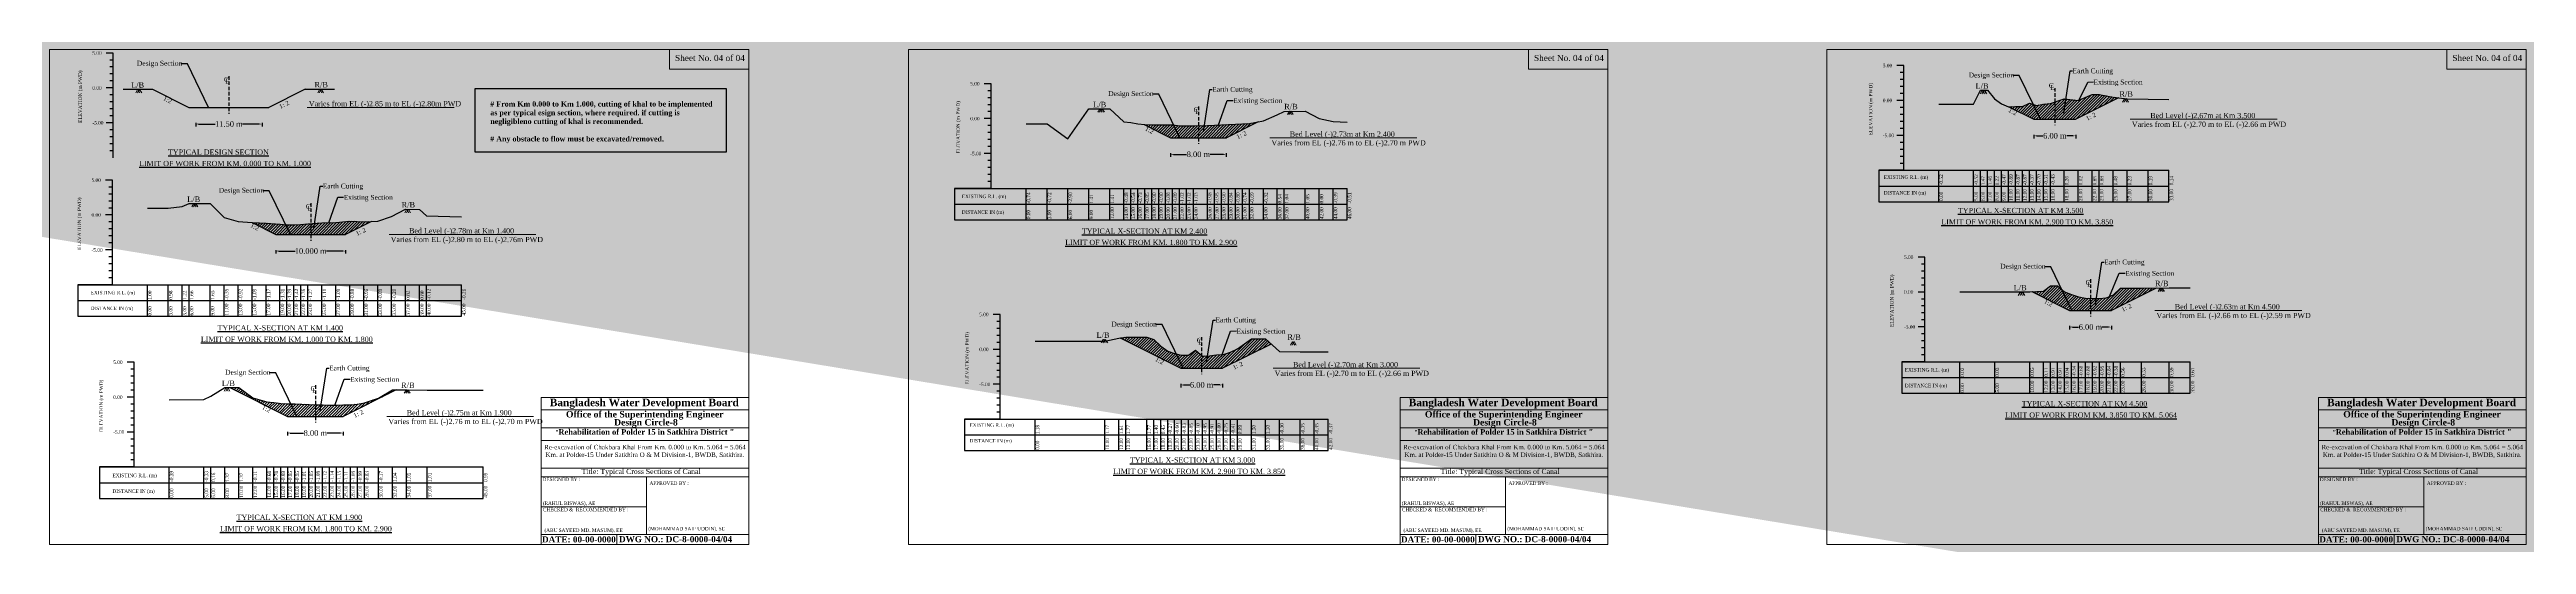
# Model space of a CAD drawing. Header units: metres. Extents: x -148477 to 178957, y -19024 to 3158.
# Drawn here: x 178076.3 to 178431.2, y 2930.2 to 3001.1 of the extents above; entities that cross this region are included whole.
import ezdxf

# ---------------------------------------------------------------- set-up
doc = ezdxf.new("R2010")
doc.units = ezdxf.units.M
doc.linetypes.add('DASHED', pattern=[0.75, 0.5, -0.25])
doc.styles.add('liza', font='times.ttf', dxfattribs={"height": 2})
doc.styles.get("Standard").update_dxf_attribs({"font": 'times.ttf'})
doc.dimstyles.new('ISO-25', dxfattribs={"dimtxt": 2.5, "dimasz": 2.5, "dimexe": 1.25, "dimexo": 0.625, "dimtad": 1, "dimtxsty": 'Standard', "dimcen": 2.5, "dimadec": 0, "dimazin": 0, "dimtfac": 1, "dimtmove": 0, "dimatfit": 3, "dimfxl": 1, "dimarcsym": 0})
doc.dimstyles.get("Standard").update_dxf_attribs({"dimtxt": 0.5, "dimasz": 0.4075, "dimexe": 0.364, "dimexo": 0.219, "dimgap": 0.09, "dimtad": 0, "dimdec": 0, "dimlfac": 1000, "dimzin": 0, "dimdsep": 46, "dimtxsty": 'Standard', "dimcen": 0.09, "dimadec": 0, "dimazin": 0, "dimtfac": 1, "dimtdec": 0, "dimtofl": 0, "dimtmove": 0, "dimatfit": 3, "dimfxl": 1, "dimtolj": 1, "dimtzin": 0, "dimarcsym": 0})
pattern_1 = [(45, (178529.27594, 2773.527), (-0.20205576, 0.20205576), [])]

# ---------------------------------------------------------------- blocks, each defined once
blk = doc.blocks.new('*D390')
at = {"color": 0, "lineweight": -2, "ltscale": 0.5}
for p, q in [((178108.72, 2972.39), (178108.72, 2971.88)), ((178109.13, 2972.24), (178111.47, 2972.24)), ((178118.31, 2972.24), (178115.97, 2972.24)), ((178118.72, 2972.39), (178118.72, 2971.88))]:
    blk.add_line(p, q, dxfattribs=at)
at = {"color": 0, "linetype": 'Continuous', "lineweight": -3, "ltscale": 0.5}
for points in [[(178109.13, 2972.31), (178109.13, 2972.17), (178108.72, 2972.24)], [(178118.31, 2972.31), (178118.31, 2972.17), (178118.72, 2972.24)]]:
    blk.add_solid(points, dxfattribs=at)
at = {"layer": 'Defpoints', "color": 0, "linetype": 'Continuous', "lineweight": -3, "ltscale": 0.5}
for p in [(178108.72, 2974.63), (178118.72, 2974.63), (178118.72, 2972.24)]:
    blk.add_point(p, dxfattribs=at)
at = {"color": 0, "linetype": 'Continuous', "lineweight": -3, "ltscale": 0.5, "insert": (178113.72, 2972.24), "char_height": 0.5, "attachment_point": 5}
blk.add_mtext('\\A1;{\\H1.6x;10.000 m}', dxfattribs=at)
blk = doc.blocks.new('*D392')
at = {"color": 0, "lineweight": -2, "ltscale": 0.5}
for p, q in [((178110.38, 2946.33), (178110.38, 2945.82)), ((178110.79, 2946.18), (178112.69, 2946.18)), ((178117.98, 2946.18), (178116.08, 2946.18)), ((178118.38, 2946.33), (178118.38, 2945.82))]:
    blk.add_line(p, q, dxfattribs=at)
at = {"color": 0, "linetype": 'Continuous', "lineweight": -3, "ltscale": 0.5}
for points in [[(178110.79, 2946.25), (178110.79, 2946.11), (178110.38, 2946.18)], [(178117.98, 2946.25), (178117.98, 2946.11), (178118.38, 2946.18)]]:
    blk.add_solid(points, dxfattribs=at)
at = {"layer": 'Defpoints', "color": 0, "linetype": 'Continuous', "lineweight": -3, "ltscale": 0.5}
for p in [(178110.38, 2948.57), (178118.38, 2948.57), (178118.38, 2946.18)]:
    blk.add_point(p, dxfattribs=at)
at = {"color": 0, "linetype": 'Continuous', "lineweight": -3, "ltscale": 0.5, "insert": (178114.38, 2946.18), "char_height": 0.5, "attachment_point": 5}
blk.add_mtext('\\A1;{\\H1.6x;8.00 m}', dxfattribs=at)
blk = doc.blocks.new('*D394')
at = {"color": 0, "lineweight": -2, "ltscale": 0.5}
for p, q in [((178236.91, 2986.24), (178236.91, 2985.72)), ((178237.32, 2986.09), (178239.22, 2986.09)), ((178244.51, 2986.09), (178242.61, 2986.09)), ((178244.91, 2986.24), (178244.91, 2985.72))]:
    blk.add_line(p, q, dxfattribs=at)
at = {"color": 0, "linetype": 'Continuous', "lineweight": -3, "ltscale": 0.5}
for points in [[(178237.32, 2986.15), (178237.32, 2986.02), (178236.91, 2986.09)], [(178244.51, 2986.15), (178244.51, 2986.02), (178244.91, 2986.09)]]:
    blk.add_solid(points, dxfattribs=at)
at = {"layer": 'Defpoints', "color": 0, "linetype": 'Continuous', "lineweight": -3, "ltscale": 0.5}
for p in [(178236.91, 2988.47), (178244.91, 2988.47), (178244.91, 2986.09)]:
    blk.add_point(p, dxfattribs=at)
at = {"color": 0, "linetype": 'Continuous', "lineweight": -3, "ltscale": 0.5, "insert": (178240.91, 2986.09), "char_height": 0.5, "attachment_point": 5}
blk.add_mtext('\\A1;{\\H1.6x;8.00 m}', dxfattribs=at)
blk = doc.blocks.new('*D396')
at = {"color": 0, "lineweight": -2, "ltscale": 0.5}
for p, q in [((178238.37, 2953.22), (178238.37, 2952.71)), ((178238.78, 2953.07), (178239.67, 2953.07)), ((178243.96, 2953.07), (178243.08, 2953.07)), ((178244.37, 2953.22), (178244.37, 2952.71))]:
    blk.add_line(p, q, dxfattribs=at)
at = {"color": 0, "linetype": 'Continuous', "lineweight": -3, "ltscale": 0.5}
for points in [[(178238.78, 2953.14), (178238.78, 2953), (178238.37, 2953.07)], [(178243.96, 2953.14), (178243.96, 2953), (178244.37, 2953.07)]]:
    blk.add_solid(points, dxfattribs=at)
at = {"layer": 'Defpoints', "color": 0, "linetype": 'Continuous', "lineweight": -3, "ltscale": 0.5}
for p in [(178238.37, 2955.46), (178244.37, 2955.46), (178244.37, 2953.07)]:
    blk.add_point(p, dxfattribs=at)
at = {"color": 0, "linetype": 'Continuous', "lineweight": -3, "ltscale": 0.5, "insert": (178241.37, 2953.07), "char_height": 0.5, "attachment_point": 5}
blk.add_mtext('\\A1;{\\H1.6x;6.00 m}', dxfattribs=at)
blk = doc.blocks.new('*D398')
at = {"color": 0, "lineweight": -2, "ltscale": 0.5}
for p, q in [((178097.24, 2990.58), (178097.24, 2990.07)), ((178097.65, 2990.43), (178100.03, 2990.43)), ((178106.33, 2990.43), (178103.94, 2990.43)), ((178106.74, 2990.58), (178106.74, 2990.07)), ((178360.62, 2988.89), (178360.62, 2988.38)), ((178361.02, 2988.74), (178361.91, 2988.74)), ((178366.21, 2988.74), (178365.32, 2988.74)), ((178366.62, 2988.89), (178366.62, 2988.38))]:
    blk.add_line(p, q, dxfattribs=at)
at = {"color": 0, "linetype": 'Continuous', "lineweight": -3, "ltscale": 0.5}
for points in [[(178097.65, 2990.5), (178097.65, 2990.36), (178097.24, 2990.43)], [(178106.33, 2990.5), (178106.33, 2990.36), (178106.74, 2990.43)], [(178361.02, 2988.81), (178361.02, 2988.67), (178360.62, 2988.74)], [(178366.21, 2988.81), (178366.21, 2988.67), (178366.62, 2988.74)]]:
    blk.add_solid(points, dxfattribs=at)
at = {"layer": 'Defpoints', "color": 0, "linetype": 'Continuous', "lineweight": -3, "ltscale": 0.5}
for p in [(178097.24, 2992.82), (178106.74, 2992.82), (178106.74, 2990.43), (178360.62, 2991.13), (178366.62, 2991.13), (178366.62, 2988.74)]:
    blk.add_point(p, dxfattribs=at)
at = {"color": 0, "linetype": 'Continuous', "lineweight": -3, "ltscale": 0.5, "char_height": 0.5, "attachment_point": 5}
for s, insert in [('\\A1;{\\H1.6x;11.50 m}', (178101.99, 2990.43)), ('\\A1;{\\H1.6x;6.00 m}', (178363.62, 2988.74))]:
    blk.add_mtext(s, dxfattribs=dict(at, insert=insert))
blk = doc.blocks.new('*D400')
at = {"color": 0, "lineweight": -2, "ltscale": 0.5}
for p, q in [((178365.72, 2961.51), (178365.72, 2960.99)), ((178366.13, 2961.36), (178367.02, 2961.36)), ((178371.31, 2961.36), (178370.42, 2961.36)), ((178371.72, 2961.51), (178371.72, 2960.99))]:
    blk.add_line(p, q, dxfattribs=at)
at = {"color": 0, "linetype": 'Continuous', "lineweight": -3, "ltscale": 0.5}
for points in [[(178366.13, 2961.43), (178366.13, 2961.29), (178365.72, 2961.36)], [(178371.31, 2961.43), (178371.31, 2961.29), (178371.72, 2961.36)]]:
    blk.add_solid(points, dxfattribs=at)
at = {"layer": 'Defpoints', "color": 0, "linetype": 'Continuous', "lineweight": -3, "ltscale": 0.5}
for p in [(178365.72, 2963.74), (178371.72, 2963.74), (178371.72, 2961.36)]:
    blk.add_point(p, dxfattribs=at)
at = {"color": 0, "linetype": 'Continuous', "lineweight": -3, "ltscale": 0.5, "insert": (178368.72, 2961.36), "char_height": 0.5, "attachment_point": 5}
blk.add_mtext('\\A1;{\\H1.6x;6.00 m}', dxfattribs=at)

msp = doc.modelspace()

# ---------------------------------------------------------------- hatches: boundary and pattern name
at = {"linetype": 'Continuous', "lineweight": -3, "ltscale": 0.5}
h = msp.add_hatch(dxfattribs=at)
h.set_pattern_fill('ANSI31', color=0, scale=0.09, style=0)
h.set_pattern_definition(pattern_1)
h.paths.add_polyline_path([(178372.7364, 2994.1872), (178371.9766, 2994.2822), (178369.9766, 2994.6822), (178368.9766, 2994.6522), (178366.9766, 2993.8222), (178364.9766, 2994.0622), (178363.6164, 2993.5929), (178363.6164, 2991.1272), (178366.6164, 2991.1272)])
h.paths.add_polyline_path([(178363.6164, 2993.5929), (178362.9766, 2993.3722), (178361.9766, 2993.2922), (178360.9766, 2993.1022), (178359.9766, 2993.4322), (178358.9766, 2992.9322), (178357.9766, 2992.9322), (178357.0437, 2992.9136), (178360.6164, 2991.1272), (178363.6164, 2991.1272)])
h = msp.add_hatch(dxfattribs=at)
h.set_pattern_fill('ANSI31', color=0, scale=0.09, style=0)
h.set_pattern_definition(pattern_1)
h.paths.add_polyline_path([(178249.4498, 2990.7397), (178248.2184, 2990.5119), (178247.2184, 2990.4619), (178246.2184, 2990.4019), (178245.2184, 2990.3619), (178244.2184, 2990.3019), (178243.2184, 2990.2519), (178242.2184, 2990.2219), (178240.9142, 2990.1893), (178240.9142, 2988.4719), (178244.9142, 2988.4719)])
h.paths.add_polyline_path([(178240.9142, 2990.1893), (178240.2184, 2990.1719), (178239.2184, 2990.1819), (178238.2184, 2990.1819), (178237.2184, 2990.3119), (178236.2184, 2990.3219), (178235.2184, 2990.3019), (178234.2184, 2990.3019), (178233.2184, 2990.3519), (178233.1339, 2990.3621), (178236.9142, 2988.4719), (178240.9142, 2988.4719)])
h = msp.add_hatch(dxfattribs=at)
h.set_pattern_fill('ANSI31', color=0, scale=0.09, style=0)
h.set_pattern_definition(pattern_1)
h.paths.add_polyline_path([(178122.4378, 2976.4849), (178121.3163, 2976.4457), (178119.3163, 2976.5257), (178117.3163, 2976.3157), (178115.3163, 2976.2957), (178113.7193, 2976.1679), (178113.7193, 2974.6257), (178118.7193, 2974.6257)])
h.paths.add_polyline_path([(178113.7193, 2976.1679), (178113.3163, 2976.1357), (178112.3163, 2976.0457), (178111.3163, 2975.9857), (178110.3163, 2976.0157), (178109.3163, 2976.0957), (178107.3163, 2976.2357), (178105.3413, 2976.3147), (178108.7193, 2974.6257), (178113.7193, 2974.6257)])
h = msp.add_hatch(dxfattribs=at)
h.set_pattern_fill('ANSI31', color=0, scale=0.09, style=0)
h.set_pattern_definition(pattern_1)
h.paths.add_polyline_path([(178378.1185, 2966.9436), (178376.0174, 2966.9236), (178373.0174, 2966.9336), (178372.0174, 2965.9936), (178371.0174, 2965.5336), (178370.0174, 2965.4236), (178369.0174, 2965.4536), (178368.7186, 2965.4656), (178368.7186, 2963.7436), (178371.7186, 2963.7436)])
h.paths.add_polyline_path([(178368.7186, 2965.4656), (178368.0174, 2965.4936), (178367.0174, 2965.6936), (178366.0174, 2966.0336), (178365.0174, 2966.4136), (178364.0174, 2967.2836), (178363.0174, 2967.2836), (178362.0174, 2966.4836), (178360.3392, 2966.4333), (178365.7186, 2963.7436), (178368.7186, 2963.7436)])
h = msp.add_hatch(dxfattribs=at)
h.set_pattern_fill('ANSI31', color=0, scale=0.09, style=0)
h.set_pattern_definition(pattern_1)
h.paths.add_polyline_path([(178251.3164, 2958.9308), (178250.5075, 2959.6588), (178248.5075, 2959.6588), (178246.5075, 2958.2488), (178245.5075, 2957.7488), (178244.5075, 2957.4088), (178243.5075, 2957.3588), (178242.5075, 2957.2488), (178241.5075, 2957.2088), (178241.3724, 2957.3236), (178241.3724, 2955.4588), (178244.3724, 2955.4588)])
h.paths.add_polyline_path([(178241.3724, 2957.3236), (178240.5075, 2958.0588), (178239.5075, 2957.3088), (178238.5075, 2957.3288), (178237.5075, 2957.5588), (178236.5075, 2957.8888), (178235.5075, 2958.6088), (178234.5075, 2959.5588), (178233.5075, 2959.9288), (178230.5075, 2959.9288), (178229.693, 2959.7984), (178238.3724, 2955.4588), (178241.3724, 2955.4588)])
h = msp.add_hatch(dxfattribs=at)
h.set_pattern_fill('ANSI31', color=0, scale=0.09, style=0)
h.set_pattern_definition(pattern_1)
h.paths.add_polyline_path([(178125.9796, 2952.3639), (178125.4269, 2952.3612), (178123.4269, 2951.1512), (178121.4269, 2950.4912), (178120.4269, 2950.3312), (178119.4269, 2950.2412), (178118.4269, 2950.2112), (178117.4269, 2950.1712), (178116.4269, 2950.1812), (178115.4269, 2950.2012), (178114.4269, 2950.2412), (178114.3841, 2950.2425), (178114.3841, 2948.5662), (178118.3841, 2948.5662)])
h.paths.add_polyline_path([(178114.3841, 2950.2425), (178113.4269, 2950.2712), (178112.4269, 2950.3112), (178111.4269, 2950.3712), (178110.4269, 2950.3712), (178109.4269, 2950.4312), (178108.4269, 2950.5412), (178107.4269, 2950.6412), (178105.4269, 2951.2112), (178103.4269, 2952.6912), (178102.1341, 2952.6912), (178110.3841, 2948.5662), (178114.3841, 2948.5662)])

# ---------------------------------------------------------------- linework, layer by layer
at = {"color": 0, "linetype": 'ByBlock', "lineweight": -2, "ltscale": 0.5}
for p, q in [((178085.4319, 3000.5987), (178084.4319, 3000.5987)), ((178085.4319, 2999.5987), (178084.9319, 2999.5987)), ((178085.4319, 2985.5987), (178085.4319, 3000.5987)), ((178085.4319, 2995.5987), (178084.4319, 2995.5987)), ((178085.4319, 2998.5987), (178084.9319, 2998.5987)), ((178085.4319, 2997.5987), (178084.9319, 2997.5987)), ((178085.4319, 2996.5987), (178084.9319, 2996.5987)), ((178211.2184, 2996.2019), (178210.2184, 2996.2019)), ((178211.2184, 2981.2019), (178211.2184, 2996.2019)), ((178341.9766, 2998.8022), (178340.9766, 2998.8022)), ((178341.9766, 2997.8022), (178341.4766, 2997.8022)), ((178341.9766, 2996.8022), (178341.4766, 2996.8022)), ((178341.9766, 2995.8022), (178341.4766, 2995.8022)), ((178341.9766, 2983.8022), (178341.9766, 2998.8022)), ((178085.4319, 2994.5987), (178084.9319, 2994.5987)), ((178085.4319, 2993.5987), (178084.9319, 2993.5987)), ((178085.4319, 2992.5987), (178084.9319, 2992.5987)), ((178211.2184, 2995.2019), (178210.7184, 2995.2019)), ((178211.2184, 2994.2019), (178210.7184, 2994.2019)), ((178211.2184, 2993.2019), (178210.7184, 2993.2019)), ((178211.2184, 2992.2019), (178210.7184, 2992.2019)), ((178341.9766, 2993.8022), (178340.9766, 2993.8022)), ((178341.9766, 2994.8022), (178341.4766, 2994.8022)), ((178341.9766, 2992.8022), (178341.4766, 2992.8022)), ((178341.9766, 2991.8022), (178341.4766, 2991.8022)), ((178085.4319, 2990.5987), (178084.4319, 2990.5987)), ((178085.4319, 2991.5987), (178084.9319, 2991.5987)), ((178085.4319, 2989.5987), (178084.9319, 2989.5987)), ((178085.4319, 2988.5987), (178084.9319, 2988.5987)), ((178211.2184, 2991.2019), (178210.2184, 2991.2019)), ((178211.2184, 2990.2019), (178210.7184, 2990.2019)), ((178211.2184, 2989.2019), (178210.7184, 2989.2019)), ((178341.9766, 2988.8022), (178340.9766, 2988.8022)), ((178341.9766, 2990.8022), (178341.4766, 2990.8022)), ((178341.9766, 2989.8022), (178341.4766, 2989.8022)), ((178085.4319, 2987.5987), (178084.9319, 2987.5987)), ((178085.4319, 2986.5987), (178084.9319, 2986.5987)), ((178211.2184, 2986.2019), (178210.2184, 2986.2019)), ((178211.2184, 2988.2019), (178210.7184, 2988.2019)), ((178211.2184, 2987.2019), (178210.7184, 2987.2019)), ((178211.2184, 2985.2019), (178210.7184, 2985.2019)), ((178341.9766, 2987.8022), (178341.4766, 2987.8022)), ((178341.9766, 2986.8022), (178341.4766, 2986.8022)), ((178341.9766, 2985.8022), (178341.4766, 2985.8022)), ((178341.9766, 2984.8022), (178341.4766, 2984.8022)), ((178085.3163, 2982.4057), (178084.3163, 2982.4057)), ((178085.3163, 2981.4057), (178084.8163, 2981.4057)), ((178085.3163, 2967.4057), (178085.3163, 2982.4057)), ((178205.9569, 2981.2019), (178262.2184, 2981.2019)), ((178211.2184, 2981.2019), (178210.2184, 2981.2019)), ((178211.2184, 2984.2019), (178210.7184, 2984.2019)), ((178211.2184, 2983.2019), (178210.7184, 2983.2019)), ((178211.2184, 2982.2019), (178210.7184, 2982.2019)), ((178216.2184, 2976.7019), (178216.2184, 2981.2019)), ((178219.2184, 2976.7019), (178219.2184, 2981.2019)), ((178222.2184, 2976.7019), (178222.2184, 2981.2019)), ((178225.2184, 2976.7019), (178225.2184, 2981.2019)), ((178228.2184, 2976.7019), (178228.2184, 2981.2019)), ((178230.2184, 2976.7019), (178230.2184, 2981.2019)), ((178231.2184, 2976.7019), (178231.2184, 2981.2019)), ((178232.2184, 2976.7019), (178232.2184, 2981.2019)), ((178233.2184, 2976.7019), (178233.2184, 2981.2019)), ((178234.2184, 2976.7019), (178234.2184, 2981.2019)), ((178235.2184, 2976.7019), (178235.2184, 2981.2019)), ((178236.2184, 2976.7019), (178236.2184, 2981.2019)), ((178237.2184, 2976.7019), (178237.2184, 2981.2019)), ((178238.2184, 2976.7019), (178238.2184, 2981.2019)), ((178239.2184, 2976.7019), (178239.2184, 2981.2019)), ((178240.2184, 2976.7019), (178240.2184, 2981.2019)), ((178242.2184, 2976.7019), (178242.2184, 2981.2019)), ((178243.2184, 2976.7019), (178243.2184, 2981.2019)), ((178244.2184, 2976.7019), (178244.2184, 2981.2019)), ((178245.2184, 2976.7019), (178245.2184, 2981.2019)), ((178246.2184, 2976.7019), (178246.2184, 2981.2019)), ((178247.2184, 2976.7019), (178247.2184, 2981.2019)), ((178248.2184, 2976.7019), (178248.2184, 2981.2019)), ((178250.2184, 2976.7019), (178250.2184, 2981.2019)), ((178252.2184, 2976.7019), (178252.2184, 2981.2019)), ((178253.2184, 2976.7019), (178253.2184, 2981.2019)), ((178256.2184, 2976.7019), (178256.2184, 2981.2019)), ((178258.2184, 2976.7019), (178258.2184, 2981.2019)), ((178260.2184, 2976.7019), (178260.2184, 2981.2019)), ((178262.2184, 2976.7019), (178262.2184, 2981.2019)), ((178338.4237, 2983.8022), (178379.9766, 2983.8022)), ((178338.4237, 2981.5522), (178379.9766, 2981.5522)), ((178341.9766, 2983.8022), (178340.9766, 2983.8022)), ((178346.9766, 2979.3022), (178346.9766, 2983.8022)), ((178351.9766, 2979.3022), (178351.9766, 2983.8022)), ((178352.9766, 2979.3022), (178352.9766, 2983.8022)), ((178353.9766, 2979.3022), (178353.9766, 2983.8022)), ((178354.9766, 2979.3022), (178354.9766, 2983.8022)), ((178355.9766, 2979.3022), (178355.9766, 2983.8022)), ((178356.9766, 2979.3022), (178356.9766, 2983.8022)), ((178357.9766, 2979.3022), (178357.9766, 2983.8022)), ((178358.9766, 2979.3022), (178358.9766, 2983.8022)), ((178359.9766, 2979.3022), (178359.9766, 2983.8022)), ((178360.9766, 2979.3022), (178360.9766, 2983.8022)), ((178361.9766, 2979.3022), (178361.9766, 2983.8022)), ((178362.9766, 2979.3022), (178362.9766, 2983.8022)), ((178364.9766, 2979.3022), (178364.9766, 2983.8022)), ((178366.9766, 2979.3022), (178366.9766, 2983.8022)), ((178368.9766, 2979.3022), (178368.9766, 2983.8022)), ((178369.9766, 2979.3022), (178369.9766, 2983.8022)), ((178371.9766, 2979.3022), (178371.9766, 2983.8022)), ((178373.9766, 2979.3022), (178373.9766, 2983.8022)), ((178376.9766, 2979.3022), (178376.9766, 2983.8022)), ((178379.9766, 2979.3022), (178379.9766, 2983.8022)), ((178085.3163, 2980.4057), (178084.8163, 2980.4057)), ((178085.3163, 2979.4057), (178084.8163, 2979.4057)), ((178085.3163, 2978.4057), (178084.8163, 2978.4057)), ((178205.9569, 2978.9519), (178262.2184, 2978.9519)), ((178338.4237, 2979.3022), (178379.9766, 2979.3022)), ((178085.3163, 2977.4057), (178084.3163, 2977.4057)), ((178085.3163, 2976.4057), (178084.8163, 2976.4057)), ((178085.3163, 2975.4057), (178084.8163, 2975.4057)), ((178085.3163, 2974.4057), (178084.8163, 2974.4057)), ((178205.9569, 2976.7019), (178262.2184, 2976.7019)), ((178085.3163, 2972.4057), (178084.3163, 2972.4057)), ((178085.3163, 2973.4057), (178084.8163, 2973.4057)), ((178085.3163, 2971.4057), (178084.8163, 2971.4057)), ((178345.0174, 2971.3736), (178344.0174, 2971.3736)), ((178345.0174, 2956.3736), (178345.0174, 2971.3736)), ((178080.3746, 2967.4057), (178135.3163, 2967.4057)), ((178085.3163, 2967.4057), (178084.3163, 2967.4057)), ((178085.3163, 2970.4057), (178084.8163, 2970.4057)), ((178085.3163, 2969.4057), (178084.8163, 2969.4057)), ((178085.3163, 2968.4057), (178084.8163, 2968.4057)), ((178090.3163, 2962.9057), (178090.3163, 2967.4057)), ((178093.3163, 2962.9057), (178093.3163, 2967.4057)), ((178095.3163, 2962.9057), (178095.3163, 2967.4057)), ((178096.3163, 2962.9057), (178096.3163, 2967.4057)), ((178099.3163, 2962.9057), (178099.3163, 2967.4057)), ((178101.3163, 2962.9057), (178101.3163, 2967.4057)), ((178103.3163, 2962.9057), (178103.3163, 2967.4057)), ((178105.3163, 2962.9057), (178105.3163, 2967.4057)), ((178107.3163, 2962.9057), (178107.3163, 2967.4057)), ((178109.3163, 2962.9057), (178109.3163, 2967.4057)), ((178110.3163, 2962.9057), (178110.3163, 2967.4057)), ((178111.3163, 2962.9057), (178111.3163, 2967.4057)), ((178112.3163, 2962.9057), (178112.3163, 2967.4057)), ((178113.3163, 2962.9057), (178113.3163, 2967.4057)), ((178115.3163, 2962.9057), (178115.3163, 2967.4057)), ((178117.3163, 2962.9057), (178117.3163, 2967.4057)), ((178119.3163, 2962.9057), (178119.3163, 2967.4057)), ((178121.3163, 2962.9057), (178121.3163, 2967.4057)), ((178123.3163, 2962.9057), (178123.3163, 2967.4057)), ((178125.3163, 2962.9057), (178125.3163, 2967.4057)), ((178127.3163, 2962.9057), (178127.3163, 2967.4057)), ((178129.3163, 2962.9057), (178129.3163, 2967.4057)), ((178130.3163, 2962.9057), (178130.3163, 2967.4057)), ((178135.3163, 2962.9057), (178135.3163, 2967.4057)), ((178345.0174, 2970.3736), (178344.5174, 2970.3736)), ((178345.0174, 2969.3736), (178344.5174, 2969.3736)), ((178345.0174, 2968.3736), (178344.5174, 2968.3736)), ((178345.0174, 2967.3736), (178344.5174, 2967.3736)), ((178080.3746, 2965.1557), (178135.3163, 2965.1557)), ((178345.0174, 2966.3736), (178344.0174, 2966.3736)), ((178345.0174, 2965.3736), (178344.5174, 2965.3736)), ((178345.0174, 2964.3736), (178344.5174, 2964.3736)), ((178080.3746, 2962.9057), (178135.3163, 2962.9057)), ((178212.5075, 2963.1588), (178211.5075, 2963.1588)), ((178212.5075, 2962.1588), (178212.0075, 2962.1588)), ((178212.5075, 2961.1588), (178212.0075, 2961.1588)), ((178212.5075, 2960.1588), (178212.0075, 2960.1588)), ((178212.5075, 2948.1588), (178212.5075, 2963.1588)), ((178345.0174, 2961.3736), (178344.0174, 2961.3736)), ((178345.0174, 2963.3736), (178344.5174, 2963.3736)), ((178345.0174, 2962.3736), (178344.5174, 2962.3736)), ((178345.0174, 2960.3736), (178344.5174, 2960.3736)), ((178088.4269, 2956.3212), (178087.4269, 2956.3212)), ((178088.4269, 2941.3212), (178088.4269, 2956.3212)), ((178212.5075, 2958.1588), (178211.5075, 2958.1588)), ((178212.5075, 2959.1588), (178212.0075, 2959.1588)), ((178212.5075, 2957.1588), (178212.0075, 2957.1588)), ((178341.68, 2956.3736), (178383.0174, 2956.3736)), ((178345.0174, 2956.3736), (178344.0174, 2956.3736)), ((178345.0174, 2959.3736), (178344.5174, 2959.3736)), ((178345.0174, 2958.3736), (178344.5174, 2958.3736)), ((178345.0174, 2957.3736), (178344.5174, 2957.3736)), ((178350.0174, 2951.8736), (178350.0174, 2956.3736)), ((178355.0174, 2951.8736), (178355.0174, 2956.3736)), ((178360.0174, 2951.8736), (178360.0174, 2956.3736)), ((178362.0174, 2951.8736), (178362.0174, 2956.3736)), ((178363.0174, 2951.8736), (178363.0174, 2956.3736)), ((178364.0174, 2951.8736), (178364.0174, 2956.3736)), ((178365.0174, 2951.8736), (178365.0174, 2956.3736)), ((178366.0174, 2951.8736), (178366.0174, 2956.3736)), ((178367.0174, 2951.8736), (178367.0174, 2956.3736)), ((178368.0174, 2951.8736), (178368.0174, 2956.3736)), ((178369.0174, 2951.8736), (178369.0174, 2956.3736)), ((178370.0174, 2951.8736), (178370.0174, 2956.3736)), ((178371.0174, 2951.8736), (178371.0174, 2956.3736)), ((178372.0174, 2951.8736), (178372.0174, 2956.3736)), ((178373.0174, 2951.8736), (178373.0174, 2956.3736)), ((178376.0174, 2951.8736), (178376.0174, 2956.3736)), ((178380.0174, 2951.8736), (178380.0174, 2956.3736)), ((178383.0174, 2951.8736), (178383.0174, 2956.3736)), ((178088.4269, 2955.3212), (178087.9269, 2955.3212)), ((178088.4269, 2954.3212), (178087.9269, 2954.3212)), ((178088.4269, 2953.3212), (178087.9269, 2953.3212)), ((178212.5075, 2953.1588), (178211.5075, 2953.1588)), ((178212.5075, 2956.1588), (178212.0075, 2956.1588)), ((178212.5075, 2955.1588), (178212.0075, 2955.1588)), ((178212.5075, 2954.1588), (178212.0075, 2954.1588)), ((178341.68, 2954.1236), (178383.0174, 2954.1236)), ((178088.4269, 2951.3212), (178087.4269, 2951.3212)), ((178088.4269, 2952.3212), (178087.9269, 2952.3212)), ((178088.4269, 2950.3212), (178087.9269, 2950.3212)), ((178088.4269, 2949.3212), (178087.9269, 2949.3212)), ((178212.5075, 2952.1588), (178212.0075, 2952.1588)), ((178212.5075, 2951.1588), (178212.0075, 2951.1588)), ((178212.5075, 2950.1588), (178212.0075, 2950.1588)), ((178341.68, 2951.8736), (178383.0174, 2951.8736)), ((178088.4269, 2946.3212), (178087.4269, 2946.3212)), ((178088.4269, 2948.3212), (178087.9269, 2948.3212)), ((178088.4269, 2947.3212), (178087.9269, 2947.3212)), ((178207.4175, 2948.1588), (178259.5075, 2948.1588)), ((178207.4175, 2945.9088), (178259.5075, 2945.9088)), ((178212.5075, 2948.1588), (178211.5075, 2948.1588)), ((178212.5075, 2949.1588), (178212.0075, 2949.1588)), ((178217.5075, 2943.6588), (178217.5075, 2948.1588)), ((178227.5075, 2943.6588), (178227.5075, 2948.1588)), ((178229.5075, 2943.6588), (178229.5075, 2948.1588)), ((178230.5075, 2943.6588), (178230.5075, 2948.1588)), ((178233.5075, 2943.6588), (178233.5075, 2948.1588)), ((178234.5075, 2943.6588), (178234.5075, 2948.1588)), ((178235.5075, 2943.6588), (178235.5075, 2948.1588)), ((178236.5075, 2943.6588), (178236.5075, 2948.1588)), ((178237.5075, 2943.6588), (178237.5075, 2948.1588)), ((178238.5075, 2943.6588), (178238.5075, 2948.1588)), ((178239.5075, 2943.6588), (178239.5075, 2948.1588)), ((178240.5075, 2943.6588), (178240.5075, 2948.1588)), ((178241.5075, 2943.6588), (178241.5075, 2948.1588)), ((178242.5075, 2943.6588), (178242.5075, 2948.1588)), ((178243.5075, 2943.6588), (178243.5075, 2948.1588)), ((178244.5075, 2943.6588), (178244.5075, 2948.1588)), ((178245.5075, 2943.6588), (178245.5075, 2948.1588)), ((178246.5075, 2943.6588), (178246.5075, 2948.1588)), ((178248.5075, 2943.6588), (178248.5075, 2948.1588)), ((178250.5075, 2943.6588), (178250.5075, 2948.1588)), ((178252.5075, 2943.6588), (178252.5075, 2948.1588)), ((178255.5075, 2943.6588), (178255.5075, 2948.1588)), ((178257.5075, 2943.6588), (178257.5075, 2948.1588)), ((178259.5075, 2943.6588), (178259.5075, 2948.1588)), ((178088.4269, 2945.3212), (178087.9269, 2945.3212)), ((178088.4269, 2944.3212), (178087.9269, 2944.3212)), ((178088.4269, 2943.3212), (178087.9269, 2943.3212)), ((178088.4269, 2942.3212), (178087.9269, 2942.3212)), ((178207.4175, 2943.6588), (178259.5075, 2943.6588)), ((178083.4387, 2941.3212), (178138.4269, 2941.3212)), ((178083.4387, 2939.0712), (178138.4269, 2939.0712)), ((178088.4269, 2941.3212), (178087.4269, 2941.3212)), ((178093.4269, 2936.8212), (178093.4269, 2941.3212)), ((178098.4269, 2936.8212), (178098.4269, 2941.3212)), ((178099.4269, 2936.8212), (178099.4269, 2941.3212)), ((178101.4269, 2936.8212), (178101.4269, 2941.3212)), ((178103.4269, 2936.8212), (178103.4269, 2941.3212)), ((178105.4269, 2936.8212), (178105.4269, 2941.3212)), ((178107.4269, 2936.8212), (178107.4269, 2941.3212)), ((178108.4269, 2936.8212), (178108.4269, 2941.3212)), ((178109.4269, 2936.8212), (178109.4269, 2941.3212)), ((178110.4269, 2936.8212), (178110.4269, 2941.3212)), ((178111.4269, 2936.8212), (178111.4269, 2941.3212)), ((178112.4269, 2936.8212), (178112.4269, 2941.3212)), ((178113.4269, 2936.8212), (178113.4269, 2941.3212)), ((178114.4269, 2936.8212), (178114.4269, 2941.3212)), ((178115.4269, 2936.8212), (178115.4269, 2941.3212)), ((178116.4269, 2936.8212), (178116.4269, 2941.3212)), ((178117.4269, 2936.8212), (178117.4269, 2941.3212)), ((178118.4269, 2936.8212), (178118.4269, 2941.3212)), ((178119.4269, 2936.8212), (178119.4269, 2941.3212)), ((178120.4269, 2936.8212), (178120.4269, 2941.3212)), ((178121.4269, 2936.8212), (178121.4269, 2941.3212)), ((178123.4269, 2936.8212), (178123.4269, 2941.3212)), ((178125.4269, 2936.8212), (178125.4269, 2941.3212)), ((178127.4269, 2936.8212), (178127.4269, 2941.3212)), ((178130.4269, 2936.8212), (178130.4269, 2941.3212)), ((178138.4269, 2936.8212), (178138.4269, 2941.3212)), ((178083.4387, 2936.8212), (178138.4269, 2936.8212))]:
    msp.add_line(p, q, dxfattribs=at)
at = {"color": 0, "linetype": 'Continuous', "lineweight": -3, "ltscale": 0.5}
for p, q in [((178086.8414, 2995.4083), (178091.0593, 2995.4083)), ((178091.0593, 2995.4083), (178096.2385, 2992.8187)), ((178112.9178, 2995.4083), (178107.7385, 2992.8187)), ((178112.9178, 2995.4083), (178117.1137, 2995.4083)), ((178096.2385, 2992.8187), (178107.7385, 2992.8187)), ((178227.0613, 2992.6119), (178227.4155, 2992.1083)), ((178353.4766, 2995.2672), (178353.8309, 2994.7636)), ((178357.0437, 2992.9136), (178360.6164, 2991.1272)), ((178372.7364, 2994.1872), (178366.6164, 2991.1272)), ((178233.1339, 2990.3621), (178236.9142, 2988.4719)), ((178236.9142, 2988.4719), (178244.9142, 2988.4719)), ((178249.4498, 2990.7397), (178244.9142, 2988.4719)), ((178360.6164, 2991.1272), (178366.6164, 2991.1272)), ((178211.2184, 2981.2019), (178205.9569, 2981.2019)), ((178205.9569, 2981.2019), (178205.9569, 2976.7019)), ((178341.9766, 2983.8022), (178338.4237, 2983.8022)), ((178338.4237, 2983.8022), (178338.4237, 2979.3022)), ((178105.3413, 2976.3147), (178108.7193, 2974.6257)), ((178108.7193, 2974.6257), (178118.7193, 2974.6257)), ((178122.4378, 2976.4849), (178118.7193, 2974.6257)), ((178085.3163, 2967.4057), (178080.3746, 2967.4057)), ((178080.3746, 2967.4057), (178080.3746, 2962.9057)), ((178358.9327, 2966.3863), (178359.287, 2965.8827)), ((178360.3392, 2966.4333), (178365.7186, 2963.7436)), ((178365.7186, 2963.7436), (178371.7186, 2963.7436)), ((178378.1185, 2966.9436), (178371.7186, 2963.7436)), ((178378.96, 2966.9461), (178379.2805, 2966.4342)), ((178227.5195, 2959.5988), (178227.8737, 2959.0952)), ((178229.693, 2959.7984), (178238.3724, 2955.4588)), ((178251.3164, 2958.9308), (178244.3724, 2955.4588)), ((178345.0174, 2956.3736), (178341.68, 2956.3736)), ((178341.68, 2956.3736), (178341.68, 2951.8736)), ((178238.3724, 2955.4588), (178244.3724, 2955.4588)), ((178102.1341, 2952.6912), (178110.3841, 2948.5662)), ((178125.9796, 2952.3639), (178118.3841, 2948.5662)), ((178110.3841, 2948.5662), (178118.3841, 2948.5662)), ((178212.5075, 2948.1588), (178207.4175, 2948.1588)), ((178207.4175, 2948.1588), (178207.4175, 2943.6588)), ((178088.4269, 2941.3212), (178083.4387, 2941.3212)), ((178083.4387, 2941.3212), (178083.4387, 2936.8212))]:
    msp.add_line(p, q, dxfattribs=at)
at = {"color": 0, "lineweight": 18, "ltscale": 0.5}
for p, q in [((178088.9503, 2995.4083), (178088.6503, 2994.9083)), ((178088.9503, 2995.4083), (178088.6503, 2994.9083)), ((178089.2003, 2995.3983), (178088.9003, 2994.8983)), ((178089.2003, 2995.3983), (178088.9003, 2994.8983)), ((178088.9503, 2995.4083), (178089.2503, 2994.9083)), ((178088.9503, 2995.4083), (178089.2503, 2994.9083)), ((178089.2003, 2995.3983), (178089.5003, 2994.8983)), ((178089.2003, 2995.3983), (178089.5003, 2994.8983)), ((178115.0157, 2995.4083), (178114.7157, 2994.9083)), ((178115.0157, 2995.4083), (178114.7157, 2994.9083)), ((178115.2399, 2995.4111), (178114.9399, 2994.9111)), ((178115.0157, 2995.4083), (178115.3157, 2994.9083)), ((178115.0157, 2995.4083), (178115.3157, 2994.9083)), ((178115.2399, 2995.4111), (178115.5399, 2994.9111)), ((178226.8113, 2992.6219), (178226.5113, 2992.1219)), ((178226.8113, 2992.6219), (178226.5113, 2992.1219)), ((178227.0613, 2992.6119), (178226.7613, 2992.1119)), ((178227.0613, 2992.6119), (178226.7613, 2992.1119)), ((178226.8113, 2992.6219), (178227.1113, 2992.1219)), ((178226.8113, 2992.6219), (178227.1113, 2992.1219)), ((178253.957, 2992.2769), (178253.657, 2991.7769)), ((178253.957, 2992.2769), (178253.657, 2991.7769)), ((178254.1811, 2992.2797), (178253.8811, 2991.7797)), ((178253.957, 2992.2769), (178254.257, 2991.7769)), ((178253.957, 2992.2769), (178254.257, 2991.7769)), ((178254.1811, 2992.2797), (178254.4811, 2991.7797)), ((178353.2266, 2995.2772), (178352.9266, 2994.7772)), ((178353.2266, 2995.2772), (178352.9266, 2994.7772)), ((178353.4766, 2995.2672), (178353.1766, 2994.7672)), ((178353.4766, 2995.2672), (178353.1766, 2994.7672)), ((178353.2266, 2995.2772), (178353.5266, 2994.7772)), ((178353.2266, 2995.2772), (178353.5266, 2994.7772)), ((178373.6339, 2994.0751), (178373.3339, 2993.5751)), ((178373.6339, 2994.0751), (178373.3339, 2993.5751)), ((178373.8581, 2994.0779), (178373.5581, 2993.5779)), ((178373.6339, 2994.0751), (178373.9339, 2993.5751)), ((178373.6339, 2994.0751), (178373.9339, 2993.5751)), ((178373.8581, 2994.0779), (178374.1581, 2993.5779)), ((178096.9859, 2979.0635), (178096.6859, 2978.5635)), ((178096.9859, 2979.0635), (178096.6859, 2978.5635)), ((178097.2359, 2979.0535), (178096.9359, 2978.5535)), ((178097.2359, 2979.0535), (178096.9359, 2978.5535)), ((178096.9859, 2979.0635), (178097.2859, 2978.5635)), ((178096.9859, 2979.0635), (178097.2859, 2978.5635)), ((178097.2359, 2979.0535), (178097.5359, 2978.5535)), ((178097.2359, 2979.0535), (178097.5359, 2978.5535)), ((178127.4976, 2978.2239), (178127.1976, 2977.7239)), ((178127.4976, 2978.2239), (178127.1976, 2977.7239)), ((178127.7218, 2978.2267), (178127.4218, 2977.7267)), ((178127.4976, 2978.2239), (178127.7976, 2977.7239)), ((178127.4976, 2978.2239), (178127.7976, 2977.7239)), ((178127.7218, 2978.2267), (178128.0218, 2977.7267)), ((178358.6827, 2966.3963), (178358.3827, 2965.8963)), ((178358.6827, 2966.3963), (178358.3827, 2965.8963)), ((178358.9327, 2966.3863), (178358.6327, 2965.8863)), ((178358.9327, 2966.3863), (178358.6327, 2965.8863)), ((178358.6827, 2966.3963), (178358.9827, 2965.8963)), ((178358.6827, 2966.3963), (178358.9827, 2965.8963)), ((178378.7358, 2966.9433), (178378.4358, 2966.4433)), ((178378.7358, 2966.9433), (178378.4358, 2966.4433)), ((178378.96, 2966.9461), (178378.66, 2966.4461)), ((178378.7358, 2966.9433), (178379.0358, 2966.4433)), ((178378.7358, 2966.9433), (178379.0358, 2966.4433)), ((178227.2695, 2959.6088), (178226.9695, 2959.1088)), ((178227.2695, 2959.6088), (178226.9695, 2959.1088)), ((178227.5195, 2959.5988), (178227.2195, 2959.0988)), ((178227.5195, 2959.5988), (178227.2195, 2959.0988)), ((178227.2695, 2959.6088), (178227.5695, 2959.1088)), ((178227.2695, 2959.6088), (178227.5695, 2959.1088)), ((178254.4151, 2959.2638), (178254.1151, 2958.7638)), ((178254.4151, 2959.2638), (178254.1151, 2958.7638)), ((178254.6393, 2959.2666), (178254.3393, 2958.7666)), ((178254.4151, 2959.2638), (178254.7151, 2958.7638)), ((178254.4151, 2959.2638), (178254.7151, 2958.7638)), ((178254.6393, 2959.2666), (178254.9393, 2958.7666)), ((178101.5982, 2952.6926), (178101.2982, 2952.1926)), ((178101.5982, 2952.6926), (178101.2982, 2952.1926)), ((178101.8482, 2952.6826), (178101.5482, 2952.1826)), ((178101.8482, 2952.6826), (178101.5482, 2952.1826)), ((178101.5982, 2952.6926), (178101.8982, 2952.1926)), ((178101.5982, 2952.6926), (178101.8982, 2952.1926)), ((178101.8482, 2952.6826), (178102.1482, 2952.1826)), ((178101.8482, 2952.6826), (178102.1482, 2952.1826)), ((178127.4269, 2952.3712), (178127.1269, 2951.8712)), ((178127.4269, 2952.3712), (178127.1269, 2951.8712)), ((178127.6511, 2952.374), (178127.3511, 2951.874)), ((178127.4269, 2952.3712), (178127.7269, 2951.8712)), ((178127.4269, 2952.3712), (178127.7269, 2951.8712)), ((178127.6511, 2952.374), (178127.9511, 2951.874))]:
    msp.add_line(p, q, dxfattribs=at)
at = {"color": 0, "linetype": 'DASHED', "lineweight": -2}
for p, q in [((178101.9885, 2997.2787), (178101.9885, 2991.9016)), ((178363.6164, 2995.5872), (178363.6164, 2990.2729)), ((178240.9142, 2992.9319), (178240.9142, 2987.6175)), ((178113.7193, 2979.0857), (178113.7193, 2973.7086)), ((178368.7186, 2968.2036), (178368.7186, 2962.8892)), ((178241.3724, 2959.9188), (178241.3724, 2954.6044)), ((178114.3841, 2953.0262), (178114.3841, 2947.7118))]:
    msp.add_line(p, q, dxfattribs=at)
at = {"color": 0, "linetype": 'Continuous', "lineweight": 18, "ltscale": 0.5}
for p, q in [((178113.2309, 2992.8184), (178134.2605, 2992.8184)), ((178251.1566, 2988.4716), (178272.1861, 2988.4716)), ((178374.4373, 2991.1269), (178395.4668, 2991.1269)), ((178124.9618, 2974.6254), (178145.9913, 2974.6254)), ((178377.961, 2963.7433), (178398.9905, 2963.7433)), ((178251.6148, 2955.4585), (178272.6443, 2955.4585)), ((178124.6265, 2948.5659), (178145.656, 2948.5659))]:
    msp.add_line(p, q, dxfattribs=at)
at = {"lineweight": 18}
for p, q in [((178146.73, 2930.2322), (178146.73, 2951.2634)), ((178146.73, 2951.2634), (178176.5392, 2951.2634)), ((178146.73, 2930.2322), (178146.73, 2951.2634)), ((178146.73, 2949.4936), (178176.5392, 2949.4936)), ((178146.8451, 2951.2634), (178176.5392, 2951.2634)), ((178146.8451, 2951.2634), (178176.5392, 2951.2634)), ((178154.861, 2951.2634), (178176.5392, 2951.2634)), ((178269.8054, 2930.2322), (178269.8054, 2951.2634)), ((178269.8054, 2951.2634), (178299.6146, 2951.2634)), ((178269.8054, 2930.2322), (178269.8054, 2951.2634)), ((178269.8054, 2949.4936), (178299.6146, 2949.4936)), ((178269.9205, 2951.2634), (178299.6146, 2951.2634)), ((178269.9205, 2951.2634), (178299.6146, 2951.2634)), ((178277.9364, 2951.2634), (178299.6146, 2951.2634)), ((178401.387, 2930.2322), (178401.387, 2951.2634)), ((178401.387, 2951.2634), (178431.1962, 2951.2634)), ((178401.387, 2930.2322), (178401.387, 2951.2634)), ((178401.387, 2949.4936), (178431.1962, 2949.4936)), ((178401.5021, 2951.2634), (178431.1962, 2951.2634)), ((178401.5021, 2951.2634), (178431.1962, 2951.2634)), ((178409.518, 2951.2634), (178431.1962, 2951.2634)), ((178146.73, 2946.9432), (178176.5392, 2946.9432)), ((178269.8054, 2946.9432), (178299.6146, 2946.9432)), ((178401.387, 2946.9432), (178431.1962, 2946.9432)), ((178146.73, 2945.1211), (178176.5392, 2945.1211)), ((178269.8054, 2945.1211), (178299.6146, 2945.1211)), ((178401.387, 2945.1211), (178431.1962, 2945.1211)), ((178146.73, 2941.1428), (178176.5392, 2941.1428)), ((178146.73, 2939.9244), (178176.5392, 2939.9244)), ((178161.8349, 2939.9244), (178161.8349, 2931.6396)), ((178269.8054, 2941.1428), (178299.6146, 2941.1428)), ((178269.8054, 2939.9244), (178299.6146, 2939.9244)), ((178284.9103, 2939.9244), (178284.9103, 2931.6396)), ((178401.387, 2941.1428), (178431.1962, 2941.1428)), ((178401.387, 2939.9244), (178431.1962, 2939.9244)), ((178416.4919, 2939.9244), (178416.4919, 2931.6396)), ((178146.73, 2935.621), (178161.8349, 2935.621)), ((178269.8054, 2935.621), (178284.9103, 2935.621)), ((178401.387, 2935.621), (178416.4919, 2935.621)), ((178146.73, 2931.6396), (178176.5392, 2931.6396)), ((178149.0551, 2931.6396), (178176.5392, 2931.6396)), ((178149.0551, 2931.6396), (178176.5392, 2931.6396)), ((178149.0551, 2931.6396), (178176.5392, 2931.6396)), ((178157.5818, 2931.6396), (178157.5818, 2930.2322)), ((178269.8054, 2931.6396), (178299.6146, 2931.6396)), ((178272.1304, 2931.6396), (178299.6146, 2931.6396)), ((178272.1304, 2931.6396), (178299.6146, 2931.6396)), ((178272.1304, 2931.6396), (178299.6146, 2931.6396)), ((178280.6571, 2931.6396), (178280.6571, 2930.2322)), ((178401.387, 2931.6396), (178431.1962, 2931.6396)), ((178403.7121, 2931.6396), (178431.1962, 2931.6396)), ((178403.7121, 2931.6396), (178431.1962, 2931.6396)), ((178403.7121, 2931.6396), (178431.1962, 2931.6396)), ((178412.2388, 2931.6396), (178412.2388, 2930.2322)), ((178146.73, 2930.2322), (178175.2502, 2930.2322)), ((178269.8054, 2930.2322), (178298.3256, 2930.2322)), ((178401.387, 2930.2322), (178429.9073, 2930.2322))]:
    msp.add_line(p, q, dxfattribs=at)
for points in [[(178076.2976, 2930.2299), (178076.2976, 3001.0933), (178176.5085, 3001.0933), (178176.5085, 2930.2299), (178076.2976, 2930.2299)], [(178176.5085, 3001.0933), (178165.1279, 3001.0933), (178165.1279, 2998.2998), (178176.5085, 2998.2998)], [(178199.373, 2930.2299), (178199.373, 3001.0933), (178299.5839, 3001.0933), (178299.5839, 2930.2299), (178199.373, 2930.2299)], [(178299.5838, 3001.0933), (178288.2033, 3001.0933), (178288.2033, 2998.2998), (178299.5838, 2998.2998)], [(178330.9547, 2930.2299), (178330.9547, 3001.0933), (178431.1655, 3001.0933), (178431.1655, 2930.2299), (178330.9547, 2930.2299)], [(178431.1655, 3001.0933), (178419.7849, 3001.0933), (178419.7849, 2998.2998), (178431.1655, 2998.2998)]]:
    msp.add_lwpolyline(points, close=True, dxfattribs=at)
at = {"color": 0, "linetype": 'Continuous', "lineweight": -3, "ltscale": 0.5}
msp.add_lwpolyline([(178137.3013, 2995.5129), (178173.2622, 2995.5129), (178173.2622, 2986.4141), (178137.3013, 2986.4141)], close=True, dxfattribs=at)
at = {"color": 0, "linetype": 'ByBlock', "lineweight": -2, "ltscale": 0.5}
for points in [[(178216.2184, 2990.4619), (178219.2184, 2990.4819), (178222.2184, 2988.3019), (178225.2184, 2992.6119), (178228.2184, 2992.6119), (178230.2184, 2990.7219), (178231.2184, 2990.6619), (178232.2184, 2990.4719), (178233.2184, 2990.3519), (178234.2184, 2990.3019), (178235.2184, 2990.3019), (178236.2184, 2990.3219), (178237.2184, 2990.3119), (178238.2184, 2990.1819), (178239.2184, 2990.1819), (178240.2184, 2990.1719), (178242.2184, 2990.2219), (178243.2184, 2990.2519), (178244.2184, 2990.3019), (178245.2184, 2990.3619), (178246.2184, 2990.4019), (178247.2184, 2990.4619), (178248.2184, 2990.5119), (178250.2184, 2990.8819), (178252.2184, 2991.7419), (178253.2184, 2992.2419), (178256.2184, 2992.2519), (178258.2184, 2991.2019), (178260.2184, 2990.8119), (178262.2184, 2990.6919)], [(178346.9766, 2993.2822), (178351.9766, 2993.2822), (178352.9766, 2995.2722), (178353.9766, 2995.2622), (178354.9766, 2994.0222), (178355.9766, 2993.3322), (178356.9766, 2992.9122), (178357.9766, 2992.9322), (178358.9766, 2992.9322), (178359.9766, 2993.4322), (178360.9766, 2993.1022), (178361.9766, 2993.2922), (178362.9766, 2993.3722), (178364.9766, 2994.0622), (178366.9766, 2993.8222), (178368.9766, 2994.6522), (178369.9766, 2994.6822), (178371.9766, 2994.2822), (178373.9766, 2994.0322), (178376.9766, 2993.9922), (178379.9766, 2993.9422)], [(178090.3163, 2978.4057), (178093.3163, 2978.3857), (178095.3163, 2978.6257), (178096.3163, 2979.0657), (178099.3163, 2979.0557), (178101.3163, 2977.0557), (178103.3163, 2976.4857), (178105.3163, 2976.3157), (178107.3163, 2976.2357), (178109.3163, 2976.0957), (178110.3163, 2976.0157), (178111.3163, 2975.9857), (178112.3163, 2976.0457), (178113.3163, 2976.1357), (178115.3163, 2976.2957), (178117.3163, 2976.3157), (178119.3163, 2976.5257), (178121.3163, 2976.4457), (178123.3163, 2976.5157), (178125.3163, 2977.2057), (178127.3163, 2978.2257), (178129.3163, 2978.2057), (178130.3163, 2977.2857), (178135.3163, 2977.1457)], [(178350.0174, 2966.3936), (178355.0174, 2966.4036), (178360.0174, 2966.4236), (178362.0174, 2966.4836), (178363.0174, 2967.2836), (178364.0174, 2967.2836), (178365.0174, 2966.4136), (178366.0174, 2966.0336), (178367.0174, 2965.6936), (178368.0174, 2965.4936), (178369.0174, 2965.4536), (178370.0174, 2965.4236), (178371.0174, 2965.5336), (178372.0174, 2965.9936), (178373.0174, 2966.9336), (178376.0174, 2966.9236), (178380.0174, 2966.9616), (178383.0174, 2966.9836)], [(178217.5075, 2959.3388), (178227.5075, 2959.3288), (178229.5075, 2959.7688), (178230.5075, 2959.9288), (178233.5075, 2959.9288), (178234.5075, 2959.5588), (178235.5075, 2958.6088), (178236.5075, 2957.8888), (178237.5075, 2957.5588), (178238.5075, 2957.3288), (178239.5075, 2957.3088), (178240.5075, 2958.0588), (178241.5075, 2957.2088), (178242.5075, 2957.2488), (178243.5075, 2957.3588), (178244.5075, 2957.4088), (178245.5075, 2957.7488), (178246.5075, 2958.2488), (178248.5075, 2959.6588), (178250.5075, 2959.6588), (178252.5075, 2957.8588), (178255.5075, 2957.8088), (178257.5075, 2957.8088), (178259.5075, 2957.7888)], [(178093.4269, 2950.9312), (178098.4269, 2950.9912), (178099.4269, 2951.4812), (178101.4269, 2952.6912), (178103.4269, 2952.6912), (178105.4269, 2951.2112), (178107.4269, 2950.6412), (178108.4269, 2950.5412), (178109.4269, 2950.4312), (178110.4269, 2950.3712), (178111.4269, 2950.3712), (178112.4269, 2950.3112), (178113.4269, 2950.2712), (178114.4269, 2950.2412), (178115.4269, 2950.2012), (178116.4269, 2950.1812), (178117.4269, 2950.1712), (178118.4269, 2950.2112), (178119.4269, 2950.2412), (178120.4269, 2950.3312), (178121.4269, 2950.4912), (178123.4269, 2951.1512), (178125.4269, 2952.3612), (178127.4269, 2952.3712), (178130.4269, 2952.3312), (178138.4269, 2952.3112)]]:
    msp.add_lwpolyline(points, dxfattribs=at)

# ---------------------------------------------------------------- texts
at = {"color": 0, "lineweight": 18, "ltscale": 0.5}
for s, p in [('L/B', (178087.9805, 2995.6138)), ('R/B', (178114.2539, 2995.6677)), ('L/B', (178352.2568, 2995.4827)), ('L/B', (178225.8415, 2992.8274)), ('R/B', (178253.1952, 2992.5363)), ('R/B', (178372.8721, 2994.3345)), ('L/B', (178096.0161, 2979.2689)), ('R/B', (178126.7358, 2978.4833)), ('L/B', (178357.7129, 2966.6017)), ('R/B', (178377.9741, 2967.2027)), ('L/B', (178226.2997, 2959.8142)), ('R/B', (178253.6534, 2959.5232)), ('L/B', (178100.9907, 2952.9067)), ('R/B', (178126.6651, 2952.6306))]:
    msp.add_text(s, height=0.7865, dxfattribs=at).set_placement(p)
for s, rotation, p in [('1:2', 331.959928, (178092.5195, 2993.9132)), ('1: 2', 25.813366, (178109.3797, 2992.5976)), ('1:2', 331.959928, (178356.8974, 2992.2217)), ('1: 2', 25.813366, (178368.2576, 2990.9061)), ('1:2', 331.959928, (178233.1952, 2989.5664)), ('1: 2', 25.813366, (178246.5554, 2988.2508)), ('1:2', 331.959928, (178105.0003, 2975.7202)), ('1: 2', 25.813366, (178120.3606, 2974.4046)), ('1:2', 331.959928, (178361.9996, 2964.8381)), ('1: 2', 25.813366, (178373.3598, 2963.5225)), ('1:2', 331.959928, (178234.6534, 2956.5532)), ('1: 2', 25.813366, (178246.0136, 2955.2377)), ('1:2', 331.959928, (178106.6651, 2949.6606)), ('1: 2', 25.813366, (178120.0253, 2948.3451))]:
    msp.add_text(s, height=0.63648, rotation=rotation, dxfattribs=at).set_placement(p)
at = {"color": 0, "linetype": 'ByBlock', "lineweight": -2, "ltscale": 0.5, "char_height": 0.5, "attachment_point": 1, "style": 'liza'}
for s, insert, width in [('5.00', (178082.4319, 3000.8487), 2), ('5.00', (178338.9766, 2999.0522), 2), ('0.00', (178082.4319, 2995.8487), 2), ('5.00', (178208.2184, 2996.4519), 2), ('0.00', (178338.9766, 2994.0522), 2), ('-5.00', (178082.4319, 2990.8487), 2), ('0.00', (178208.2184, 2991.4519), 2), ('-5.00', (178338.9766, 2989.0522), 2), ('-5.00', (178208.2184, 2986.4519), 2), ('5.00', (178082.3163, 2982.6557), 2), ('EXISTING R.L. (m)', (178339.1094, 2983.0809), 7.5), ('0.00', (178082.3163, 2977.6557), 2), ('EXISTING R.L. (m)', (178207.0045, 2980.3173), 7.5), ('DISTANCE IN (m)', (178207.0045, 2978.0673), 7.5), ('DISTANCE IN (m)', (178339.1094, 2980.8309), 7.5), ('-5.00', (178082.3163, 2972.6557), 2), ('5.00', (178342.0174, 2971.6236), 2), ('EXISTING R.L. (m)', (178082.1926, 2966.5422), 7.5), ('DISTANCE IN (m)', (178082.1926, 2964.2922), 7.5), ('5.00', (178209.5075, 2963.4088), 2), ('0.00', (178342.0174, 2966.6236), 2), ('-5.00', (178342.0174, 2961.6236), 2), ('5.00', (178085.4269, 2956.5712), 2), ('0.00', (178209.5075, 2958.4088), 2), ('-5.00', (178209.5075, 2953.4088), 2), ('EXISTING R.L. (m)', (178342.1252, 2955.4783), 7.5), ('DISTANCE IN (m)', (178342.1252, 2953.2283), 7.5), ('0.00', (178085.4269, 2951.5712), 2), ('-5.00', (178085.4269, 2946.5712), 2), ('EXISTING R.L. (m)', (178208.1035, 2947.5793), 7.5), ('DISTANCE IN (m)', (178208.1035, 2945.3293), 7.5), ('EXISTING R.L. (m)', (178085.3065, 2940.3616), 7.5), ('DISTANCE IN (m)', (178085.3065, 2938.1116), 7.5)]:
    msp.add_mtext(s, dxfattribs=dict(at, insert=insert, width=width))
at = {"color": 0, "lineweight": 18, "ltscale": 2, "char_height": 0.7, "width": 12.836084, "attachment_point": 1}
for s, insert in [('Design Section', (178088.8137, 2999.4867)), ('C', (178101.2922, 2997.1751)), ('L', (178101.5218, 2996.906)), ('Earth Cutting', (178242.8874, 2995.7449)), ('Design Section', (178351.2738, 2997.7952)), ('C', (178362.7553, 2996.2954)), ('L', (178362.9849, 2996.0263)), ('Earth Cutting', (178366.1681, 2998.4002)), ('Existing Section', (178369.1702, 2996.7831)), ('Design Section', (178227.9931, 2995.1399)), ('C', (178240.2178, 2992.8283)), ('L', (178240.4474, 2992.5592)), ('Existing Section', (178245.8895, 2994.1278)), ('Design Section', (178100.5446, 2981.2937)), ('Earth Cutting', (178115.4388, 2981.8986)), ('C', (178113.023, 2978.9821)), ('L', (178113.2526, 2978.713)), ('Existing Section', (178118.4409, 2980.2816)), ('Earth Cutting', (178370.6918, 2971.0166)), ('Design Section', (178355.7975, 2970.4116)), ('C', (178368.0222, 2968.1)), ('L', (178368.2518, 2967.8309)), ('Existing Section', (178373.6939, 2969.3995)), ('Design Section', (178228.4513, 2962.1268)), ('Earth Cutting', (178243.3456, 2962.7317)), ('Existing Section', (178246.3477, 2961.1147)), ('C', (178240.676, 2959.8152)), ('L', (178240.9056, 2959.5461)), ('Design Section', (178101.4631, 2955.2342)), ('C', (178113.6877, 2952.9226)), ('Earth Cutting', (178116.3573, 2955.8391)), ('Existing Section', (178119.3594, 2954.2221)), ('L', (178113.9174, 2952.6535))]:
    msp.add_mtext(s, dxfattribs=dict(at, insert=insert))
at = {"lineweight": 18}
for s, insert, char_height, width, attachment_point in [('Sheet No. 04 of 04', (178165.9164, 3000.3308), 0.880386, 10.440334, 1), ('Sheet No. 04 of 04', (178288.9918, 3000.3308), 0.880386, 10.440334, 1), ('Sheet No. 04 of 04', (178420.5734, 3000.3308), 0.880386, 10.440334, 1), ('{\\fTimes New Roman|b1|i0|c0|p18;Bangladesh Water Development Board}', (178147.9754, 2951.0967), 1.074034, 38.578957, 1), ('{\\fTimes New Roman|b1|i0|c0|p18;Office of the Superintending Engineer}', (178150.2887, 2949.3329), 0.918146, 32.979497, 1), ('{\\fTimes New Roman|b1|i0|c0|p18;Bangladesh Water Development Board}', (178271.0508, 2951.0967), 1.074034, 38.578957, 1), ('{\\fTimes New Roman|b1|i0|c0|p18;Office of the Superintending Engineer}', (178273.3641, 2949.3329), 0.918146, 32.979497, 1), ('{\\fTimes New Roman|b1|i0|c0|p18;Bangladesh Water Development Board}', (178402.6324, 2951.0967), 1.074034, 38.578957, 1), ('{\\fTimes New Roman|b1|i0|c0|p18;Office of the Superintending Engineer}', (178404.9457, 2949.3329), 0.918146, 32.979497, 1), ('{\\fTimes New Roman|b1|i0|c0|p18;Design Circle-8}', (178157.1855, 2948.18), 0.918146, 32.979497, 1), ('{\\fTimes New Roman|b1|i0|c0|p18;Design Circle-8}', (178280.2609, 2948.18), 0.918146, 32.979497, 1), ('{\\fTimes New Roman|b1|i0|c0|p18;Design Circle-8}', (178411.8425, 2948.18), 0.918146, 32.979497, 1), ('Title: Typical Cross Sections of Canal', (178161.0645, 2940.5628), 0.729493, 29.429012, 5), ('Title: Typical Cross Sections of Canal', (178284.1399, 2940.5628), 0.729493, 29.429012, 5), ('Title: Typical Cross Sections of Canal', (178415.7215, 2940.5628), 0.729493, 29.429012, 5)]:
    msp.add_mtext(s, dxfattribs=dict(at, insert=insert, char_height=char_height, width=width, attachment_point=attachment_point))
at = {"color": 0, "linetype": 'ByBlock', "lineweight": -2, "ltscale": 0.5, "char_height": 0.5, "attachment_point": 1, "rotation": 90, "style": 'liza'}
for s, insert, width in [('ELEVATION (m PWD)', (178080.4319, 2990.5987), 10), ('ELEVATION (m PWD)', (178336.9766, 2988.8022), 10), ('ELEVATION (m PWD)', (178206.2184, 2986.2019), 10), ('-0.52', (178347.0766, 2981.6522), 2.15), ('-0.52', (178352.0766, 2981.6522), 2.15), ('1.47', (178353.0766, 2981.6522), 2.15), ('1.46', (178354.0766, 2981.6522), 2.15), ('0.22', (178355.0766, 2981.6522), 2.15), ('-0.47', (178356.0766, 2981.6522), 2.15), ('-0.89', (178357.0766, 2981.6522), 2.15), ('-0.87', (178358.0766, 2981.6522), 2.15), ('-0.87', (178359.0766, 2981.6522), 2.15), ('-0.37', (178360.0766, 2981.6522), 2.15), ('-0.70', (178361.0766, 2981.6522), 2.15), ('-0.51', (178362.0766, 2981.6522), 2.15), ('-0.43', (178363.0766, 2981.6522), 2.15), ('0.26', (178365.0766, 2981.6522), 2.15), ('0.02', (178367.0766, 2981.6522), 2.15), ('0.85', (178369.0766, 2981.6522), 2.15), ('0.88', (178370.0766, 2981.6522), 2.15), ('0.48', (178372.0766, 2981.6522), 2.15), ('0.23', (178374.0766, 2981.6522), 2.15), ('0.19', (178377.0766, 2981.6522), 2.15), ('0.14', (178380.0766, 2981.6522), 2.15), ('ELEVATION (m PWD)', (178080.3163, 2972.4057), 10), ('-0.74', (178216.3184, 2979.0519), 2.15), ('0.00', (178216.3184, 2976.8019), 2.15), ('-0.72', (178219.3184, 2979.0519), 2.15), ('3.00', (178219.3184, 2976.8019), 2.15), ('-2.90', (178222.3184, 2979.0519), 2.15), ('6.00', (178222.3184, 2976.8019), 2.15), ('9.00', (178225.3184, 2976.8019), 2.15), ('1.41', (178225.3184, 2979.0519), 2.15), ('12.00', (178228.3184, 2976.8019), 2.15), ('1.41', (178228.3184, 2979.0519), 2.15), ('-0.48', (178230.3184, 2979.0519), 2.15), ('14.00', (178230.3184, 2976.8019), 2.15), ('-0.54', (178231.3184, 2979.0519), 2.15), ('15.00', (178231.3184, 2976.8019), 2.15), ('-0.73', (178232.3184, 2979.0519), 2.15), ('16.00', (178232.3184, 2976.8019), 2.15), ('-0.85', (178233.3184, 2979.0519), 2.15), ('17.00', (178233.3184, 2976.8019), 2.15), ('-0.90', (178234.3184, 2979.0519), 2.15), ('18.00', (178234.3184, 2976.8019), 2.15), ('-0.90', (178235.3184, 2979.0519), 2.15), ('19.00', (178235.3184, 2976.8019), 2.15), ('-0.88', (178236.3184, 2979.0519), 2.15), ('20.00', (178236.3184, 2976.8019), 2.15), ('-0.89', (178237.3184, 2979.0519), 2.15), ('21.00', (178237.3184, 2976.8019), 2.15), ('-1.02', (178238.3184, 2979.0519), 2.15), ('22.00', (178238.3184, 2976.8019), 2.15), ('-1.02', (178239.3184, 2979.0519), 2.15), ('23.00', (178239.3184, 2976.8019), 2.15), ('-1.03', (178240.3184, 2979.0519), 2.15), ('24.00', (178240.3184, 2976.8019), 2.15), ('-0.98', (178242.3184, 2979.0519), 2.15), ('26.00', (178242.3184, 2976.8019), 2.15), ('-0.95', (178243.3184, 2979.0519), 2.15), ('27.00', (178243.3184, 2976.8019), 2.15), ('-0.90', (178244.3184, 2979.0519), 2.15), ('28.00', (178244.3184, 2976.8019), 2.15), ('-0.84', (178245.3184, 2979.0519), 2.15), ('29.00', (178245.3184, 2976.8019), 2.15), ('-0.80', (178246.3184, 2979.0519), 2.15), ('30.00', (178246.3184, 2976.8019), 2.15), ('-0.74', (178247.3184, 2979.0519), 2.15), ('31.00', (178247.3184, 2976.8019), 2.15), ('-0.69', (178248.3184, 2979.0519), 2.15), ('32.00', (178248.3184, 2976.8019), 2.15), ('-0.32', (178250.3184, 2979.0519), 2.15), ('34.00', (178250.3184, 2976.8019), 2.15), ('0.54', (178252.3184, 2979.0519), 2.15), ('36.00', (178252.3184, 2976.8019), 2.15), ('1.04', (178253.3184, 2979.0519), 2.15), ('37.00', (178253.3184, 2976.8019), 2.15), ('1.05', (178256.3184, 2979.0519), 2.15), ('40.00', (178256.3184, 2976.8019), 2.15), ('0.00', (178258.3184, 2979.0519), 2.15), ('42.00', (178258.3184, 2976.8019), 2.15), ('-0.39', (178260.3184, 2979.0519), 2.15), ('44.00', (178260.3184, 2976.8019), 2.15), ('-0.51', (178262.3184, 2979.0519), 2.15), ('46.00', (178262.3184, 2976.8019), 2.15), ('0.00', (178347.0766, 2979.4022), 2.15), ('5.00', (178352.0766, 2979.4022), 2.15), ('6.00', (178353.0766, 2979.4022), 2.15), ('7.00', (178354.0766, 2979.4022), 2.15), ('8.00', (178355.0766, 2979.4022), 2.15), ('9.00', (178356.0766, 2979.4022), 2.15), ('10.00', (178357.0766, 2979.4022), 2.15), ('11.00', (178358.0766, 2979.4022), 2.15), ('12.00', (178359.0766, 2979.4022), 2.15), ('13.00', (178360.0766, 2979.4022), 2.15), ('14.00', (178361.0766, 2979.4022), 2.15), ('15.00', (178362.0766, 2979.4022), 2.15), ('16.00', (178363.0766, 2979.4022), 2.15), ('18.00', (178365.0766, 2979.4022), 2.15), ('20.00', (178367.0766, 2979.4022), 2.15), ('22.00', (178369.0766, 2979.4022), 2.15), ('23.00', (178370.0766, 2979.4022), 2.15), ('25.00', (178372.0766, 2979.4022), 2.15), ('27.00', (178374.0766, 2979.4022), 2.15), ('30.00', (178377.0766, 2979.4022), 2.15), ('33.00', (178380.0766, 2979.4022), 2.15), ('ELEVATION (m PWD)', (178340.0174, 2961.3736), 10), ('1.00', (178090.4163, 2965.2557), 2.15), ('0.00', (178090.4163, 2963.0057), 2.15), ('0.98', (178093.4163, 2965.2557), 2.15), ('3.00', (178093.4163, 2963.0057), 2.15), ('5.00', (178095.4163, 2963.0057), 2.15), ('1.22', (178095.4163, 2965.2557), 2.15), ('6.00', (178096.4163, 2963.0057), 2.15), ('1.66', (178096.4163, 2965.2557), 2.15), ('9.00', (178099.4163, 2963.0057), 2.15), ('1.65', (178099.4163, 2965.2557), 2.15), ('-0.35', (178101.4163, 2965.2557), 2.15), ('11.00', (178101.4163, 2963.0057), 2.15), ('-0.92', (178103.4163, 2965.2557), 2.15), ('13.00', (178103.4163, 2963.0057), 2.15), ('-1.09', (178105.4163, 2965.2557), 2.15), ('15.00', (178105.4163, 2963.0057), 2.15), ('17.00', (178107.4163, 2963.0057), 2.15), ('-1.17', (178107.4163, 2965.2557), 2.15), ('19.00', (178109.4163, 2963.0057), 2.15), ('-1.31', (178109.4163, 2965.2557), 2.15), ('20.00', (178110.4163, 2963.0057), 2.15), ('-1.39', (178110.4163, 2965.2557), 2.15), ('21.00', (178111.4163, 2963.0057), 2.15), ('-1.42', (178111.4163, 2965.2557), 2.15), ('22.00', (178112.4163, 2963.0057), 2.15), ('-1.36', (178112.4163, 2965.2557), 2.15), ('23.00', (178113.4163, 2963.0057), 2.15), ('-1.27', (178113.4163, 2965.2557), 2.15), ('25.00', (178115.4163, 2963.0057), 2.15), ('-1.11', (178115.4163, 2965.2557), 2.15), ('-1.09', (178117.4163, 2965.2557), 2.15), ('27.00', (178117.4163, 2963.0057), 2.15), ('-0.88', (178119.4163, 2965.2557), 2.15), ('29.00', (178119.4163, 2963.0057), 2.15), ('-0.96', (178121.4163, 2965.2557), 2.15), ('31.00', (178121.4163, 2963.0057), 2.15), ('-0.89', (178123.4163, 2965.2557), 2.15), ('33.00', (178123.4163, 2963.0057), 2.15), ('-0.20', (178125.4163, 2965.2557), 2.15), ('35.00', (178125.4163, 2963.0057), 2.15), ('0.82', (178127.4163, 2965.2557), 2.15), ('37.00', (178127.4163, 2963.0057), 2.15), ('0.80', (178129.4163, 2965.2557), 2.15), ('39.00', (178129.4163, 2963.0057), 2.15), ('-0.12', (178130.4163, 2965.2557), 2.15), ('40.00', (178130.4163, 2963.0057), 2.15), ('-0.26', (178135.4163, 2965.2557), 2.15), ('45.00', (178135.4163, 2963.0057), 2.15), ('ELEVATION (m PWD)', (178207.5075, 2953.1588), 10), ('ELEVATION (m PWD)', (178083.4269, 2946.3212), 10), ('0.02', (178350.1174, 2954.2236), 2.15), ('0.00', (178350.1174, 2951.9736), 2.15), ('0.03', (178355.1174, 2954.2236), 2.15), ('5.00', (178355.1174, 2951.9736), 2.15), ('0.05', (178360.1174, 2954.2236), 2.15), ('10.00', (178360.1174, 2951.9736), 2.15), ('0.11', (178362.1174, 2954.2236), 2.15), ('12.00', (178362.1174, 2951.9736), 2.15), ('0.91', (178363.1174, 2954.2236), 2.15), ('13.00', (178363.1174, 2951.9736), 2.15), ('0.91', (178364.1174, 2954.2236), 2.15), ('14.00', (178364.1174, 2951.9736), 2.15), ('0.04', (178365.1174, 2954.2236), 2.15), ('15.00', (178365.1174, 2951.9736), 2.15), ('-0.34', (178366.1174, 2954.2236), 2.15), ('16.00', (178366.1174, 2951.9736), 2.15), ('-0.68', (178367.1174, 2954.2236), 2.15), ('17.00', (178367.1174, 2951.9736), 2.15), ('-0.88', (178368.1174, 2954.2236), 2.15), ('18.00', (178368.1174, 2951.9736), 2.15), ('-0.92', (178369.1174, 2954.2236), 2.15), ('19.00', (178369.1174, 2951.9736), 2.15), ('-0.95', (178370.1174, 2954.2236), 2.15), ('20.00', (178370.1174, 2951.9736), 2.15), ('-0.84', (178371.1174, 2954.2236), 2.15), ('21.00', (178371.1174, 2951.9736), 2.15), ('-0.38', (178372.1174, 2954.2236), 2.15), ('22.00', (178372.1174, 2951.9736), 2.15), ('0.56', (178373.1174, 2954.2236), 2.15), ('23.00', (178373.1174, 2951.9736), 2.15), ('0.55', (178376.1174, 2954.2236), 2.15), ('26.00', (178376.1174, 2951.9736), 2.15), ('0.59', (178380.1174, 2954.2236), 2.15), ('30.00', (178380.1174, 2951.9736), 2.15), ('0.61', (178383.1174, 2954.2236), 2.15), ('33.00', (178383.1174, 2951.9736), 2.15), ('1.18', (178217.6075, 2946.0088), 2.15), ('1.17', (178227.6075, 2946.0088), 2.15), ('1.61', (178229.6075, 2946.0088), 2.15), ('1.77', (178230.6075, 2946.0088), 2.15), ('1.77', (178233.6075, 2946.0088), 2.15), ('1.40', (178234.6075, 2946.0088), 2.15), ('0.45', (178235.6075, 2946.0088), 2.15), ('-0.27', (178236.6075, 2946.0088), 2.15), ('-0.60', (178237.6075, 2946.0088), 2.15), ('-0.83', (178238.6075, 2946.0088), 2.15), ('-0.85', (178239.6075, 2946.0088), 2.15), ('-0.10', (178240.6075, 2946.0088), 2.15), ('-0.95', (178241.6075, 2946.0088), 2.15), ('-0.91', (178242.6075, 2946.0088), 2.15), ('-0.80', (178243.6075, 2946.0088), 2.15), ('-0.75', (178244.6075, 2946.0088), 2.15), ('-0.41', (178245.6075, 2946.0088), 2.15), ('0.09', (178246.6075, 2946.0088), 2.15), ('1.50', (178248.6075, 2946.0088), 2.15), ('1.50', (178250.6075, 2946.0088), 2.15), ('-0.30', (178252.6075, 2946.0088), 2.15), ('-0.35', (178255.6075, 2946.0088), 2.15), ('-0.35', (178257.6075, 2946.0088), 2.15), ('-0.37', (178259.6075, 2946.0088), 2.15), ('0.00', (178217.6075, 2943.7588), 2.15), ('10.00', (178227.6075, 2943.7588), 2.15), ('12.00', (178229.6075, 2943.7588), 2.15), ('13.00', (178230.6075, 2943.7588), 2.15), ('16.00', (178233.6075, 2943.7588), 2.15), ('17.00', (178234.6075, 2943.7588), 2.15), ('18.00', (178235.6075, 2943.7588), 2.15), ('19.00', (178236.6075, 2943.7588), 2.15), ('20.00', (178237.6075, 2943.7588), 2.15), ('21.00', (178238.6075, 2943.7588), 2.15), ('22.00', (178239.6075, 2943.7588), 2.15), ('23.00', (178240.6075, 2943.7588), 2.15), ('24.00', (178241.6075, 2943.7588), 2.15), ('25.00', (178242.6075, 2943.7588), 2.15), ('26.00', (178243.6075, 2943.7588), 2.15), ('27.00', (178244.6075, 2943.7588), 2.15), ('28.00', (178245.6075, 2943.7588), 2.15), ('29.00', (178246.6075, 2943.7588), 2.15), ('31.00', (178248.6075, 2943.7588), 2.15), ('33.00', (178250.6075, 2943.7588), 2.15), ('35.00', (178252.6075, 2943.7588), 2.15), ('38.00', (178255.6075, 2943.7588), 2.15), ('40.00', (178257.6075, 2943.7588), 2.15), ('42.00', (178259.6075, 2943.7588), 2.15), ('-0.39', (178093.5269, 2939.1712), 2.15), ('-0.33', (178098.5269, 2939.1712), 2.15), ('0.16', (178099.5269, 2939.1712), 2.15), ('1.37', (178101.5269, 2939.1712), 2.15), ('10.00', (178103.5269, 2936.9212), 2.15), ('1.37', (178103.5269, 2939.1712), 2.15), ('-0.11', (178105.5269, 2939.1712), 2.15), ('12.00', (178105.5269, 2936.9212), 2.15), ('-0.68', (178107.5269, 2939.1712), 2.15), ('14.00', (178107.5269, 2936.9212), 2.15), ('-0.78', (178108.5269, 2939.1712), 2.15), ('15.00', (178108.5269, 2936.9212), 2.15), ('-0.89', (178109.5269, 2939.1712), 2.15), ('16.00', (178109.5269, 2936.9212), 2.15), ('-0.95', (178110.5269, 2939.1712), 2.15), ('17.00', (178110.5269, 2936.9212), 2.15), ('-0.95', (178111.5269, 2939.1712), 2.15), ('18.00', (178111.5269, 2936.9212), 2.15), ('-1.01', (178112.5269, 2939.1712), 2.15), ('19.00', (178112.5269, 2936.9212), 2.15), ('-1.05', (178113.5269, 2939.1712), 2.15), ('20.00', (178113.5269, 2936.9212), 2.15), ('-1.08', (178114.5269, 2939.1712), 2.15), ('21.00', (178114.5269, 2936.9212), 2.15), ('22.00', (178115.5269, 2936.9212), 2.15), ('-1.12', (178115.5269, 2939.1712), 2.15), ('23.00', (178116.5269, 2936.9212), 2.15), ('-1.14', (178116.5269, 2939.1712), 2.15), ('24.00', (178117.5269, 2936.9212), 2.15), ('-1.15', (178117.5269, 2939.1712), 2.15), ('25.00', (178118.5269, 2936.9212), 2.15), ('-1.11', (178118.5269, 2939.1712), 2.15), ('-1.08', (178119.5269, 2939.1712), 2.15), ('26.00', (178119.5269, 2936.9212), 2.15), ('-0.99', (178120.5269, 2939.1712), 2.15), ('27.00', (178120.5269, 2936.9212), 2.15), ('-0.83', (178121.5269, 2939.1712), 2.15), ('28.00', (178121.5269, 2936.9212), 2.15), ('-0.17', (178123.5269, 2939.1712), 2.15), ('30.00', (178123.5269, 2936.9212), 2.15), ('1.04', (178125.5269, 2939.1712), 2.15), ('32.00', (178125.5269, 2936.9212), 2.15), ('1.05', (178127.5269, 2939.1712), 2.15), ('34.00', (178127.5269, 2936.9212), 2.15), ('1.01', (178130.5269, 2939.1712), 2.15), ('37.00', (178130.5269, 2936.9212), 2.15), ('0.99', (178138.5269, 2939.1712), 2.15), ('45.00', (178138.5269, 2936.9212), 2.15), ('0.00', (178093.5269, 2936.9212), 2.15), ('5.00', (178098.5269, 2936.9212), 2.15), ('6.00', (178099.5269, 2936.9212), 2.15), ('8.00', (178101.5269, 2936.9212), 2.15)]:
    msp.add_mtext(s, dxfattribs=dict(at, insert=insert, width=width))
at = {"color": 0, "linetype": 'Continuous', "lineweight": 18, "char_height": 0.65, "attachment_point": 1}
for s, insert in [('{\\H1.154x;Varies from EL (-)2.85 m to EL (-)2.80m PWD}', (178113.4476, 2993.7147)), ('      {\\H1.154x;    Bed Level (-)2.67m at Km 3.500\\PVaries from EL (-)2.70 m to EL (-)2.66 m PWD}', (178374.654, 2992.0232)), ('      {\\H1.154x;    Bed Level (-)2.73m at Km 2.400\\PVaries from EL (-)2.76 m to EL (-)2.70 m PWD}', (178251.3733, 2989.3679)), ('      {\\H1.154x;    Bed Level (-)2.78m at Km 1.400\\PVaries from EL (-)2.80 m to EL (-)2.76m PWD}', (178125.1784, 2975.5217)), ('      {\\H1.154x;    Bed Level (-)2.63m at Km 4.500\\PVaries from EL (-)2.66 m to EL (-)2.59 m PWD}', (178378.1776, 2964.6396)), ('      {\\H1.154x;    Bed Level (-)2.70m at Km 3.000\\PVaries from EL (-)2.70 m to EL (-)2.66 m PWD}', (178251.8315, 2956.3547)), ('      {\\H1.154x;    Bed Level (-)2.75m at Km 1.900\\PVaries from EL (-)2.76 m to EL (-)2.70 m PWD}', (178124.8432, 2949.4622))]:
    msp.add_mtext(s, dxfattribs=dict(at, insert=insert))
at = {"color": 0, "linetype": 'Continuous', "lineweight": 18, "insert": (178139.4469, 2993.6874), "char_height": 0.65, "width": 32.23117, "attachment_point": 1}
msp.add_mtext('{\\fTimes New Roman|b1|i0|c0|p18;\\H1.154x;# From Km 0.000 to Km 1.000, cutting of khal to be implemented as per typical esign section, where required. if cutting is negligibleno cutting of khal is recommended.\\P\\P# Any obstacle to flow must be excavated/removed.}', dxfattribs=at)
at = {"color": 0, "linetype": 'ByBlock', "lineweight": -2, "ltscale": 0.5, "char_height": 0.75, "width": 39.560268, "attachment_point": 2}
for s, insert in [('{\\LLIMIT OF WORK FROM KM. 0.000 TO KM. 1.000}', (178101.4344, 2985.1568)), ('{\\LTYPICAL DESIGN SECTION}', (178100.4943, 2986.7856)), ('{\\LTYPICAL X-SECTION AT KM 3.500}', (178358.7287, 2978.4267)), ('{\\LTYPICAL X-SECTION AT KM 2.400}', (178233.195, 2975.4786)), ('{\\LLIMIT OF WORK FROM KM. 2.900 TO KM. 3.850}', (178359.6687, 2976.7979)), ('{\\LLIMIT OF WORK FROM KM. 1.800 TO KM. 2.900}', (178234.1351, 2973.8498)), ('{\\LLIMIT OF WORK FROM KM. 1.000 TO KM. 1.800}', (178110.2938, 2959.9875)), ('{\\LTYPICAL X-SECTION AT KM 1.400}', (178109.3538, 2961.6163)), ('{\\LTYPICAL X-SECTION AT KM 4.500}', (178367.8655, 2950.766)), ('{\\LLIMIT OF WORK FROM KM. 3.850 TO KM. 5.064}', (178368.8056, 2949.1372)), ('{\\LTYPICAL X-SECTION AT KM 3.000}', (178240.0645, 2942.694)), ('{\\LLIMIT OF WORK FROM KM. 2.900 TO KM. 3.850}', (178241.0045, 2941.0652)), ('{\\LLIMIT OF WORK FROM KM. 1.800 TO KM. 2.900}', (178113.0325, 2932.8526)), ('{\\LTYPICAL X-SECTION AT KM 1.900}', (178112.0924, 2934.4814))]:
    msp.add_mtext(s, dxfattribs=dict(at, insert=insert))
at = {"linetype": 'ByBlock', "lineweight": 18, "char_height": 0.6545, "width": 29.527885, "attachment_point": 2}
for s, insert in [('"{\\fTimes New Roman|b1|i0|c0|p18;\\H1.222x;Rehabilitation of Polder 15 in Satkhira District "}', (178161.6045, 2946.7384)), ('"{\\fTimes New Roman|b1|i0|c0|p18;\\H1.222x;Rehabilitation of Polder 15 in Satkhira District "}', (178284.6799, 2946.7384)), ('"{\\fTimes New Roman|b1|i0|c0|p18;\\H1.222x;Rehabilitation of Polder 15 in Satkhira District "}', (178416.2615, 2946.7384)), ('Re-excavation of Chakbara Khal From Km. 0.000 to Km. 5.064 = 5.064 Km. at Polder-15 Under Satkhira O & M Division-1, BWDB, Satkhira.', (178161.6045, 2944.4913)), ('Re-excavation of Chakbara Khal From Km. 0.000 to Km. 5.064 = 5.064 Km. at Polder-15 Under Satkhira O & M Division-1, BWDB, Satkhira.', (178284.6799, 2944.4913)), ('Re-excavation of Chakbara Khal From Km. 0.000 to Km. 5.064 = 5.064 Km. at Polder-15 Under Satkhira O & M Division-1, BWDB, Satkhira.', (178416.2615, 2944.4913))]:
    msp.add_mtext(s, dxfattribs=dict(at, insert=insert))
at = {"lineweight": 18, "attachment_point": 1}
for s, insert, char_height in [('DESIGNED BY :', (178146.9427, 2939.7938), 0.494415), ('APPROVED BY :', (178162.2709, 2939.2511), 0.494415), ('DESIGNED BY :', (178270.018, 2939.7938), 0.494415), ('APPROVED BY :', (178285.3463, 2939.2511), 0.494415), ('DESIGNED BY :', (178401.5997, 2939.7938), 0.494415), ('APPROVED BY :', (178416.9279, 2939.2511), 0.494415), ('(RAHUL BISWAS), AE', (178146.9692, 2936.3805), 0.494415), ('CHECKED &  RECOMMENDED BY :', (178146.9929, 2935.472), 0.494415), ('(RAHUL BISWAS), AE', (178270.0445, 2936.3805), 0.494415), ('CHECKED &  RECOMMENDED BY :', (178270.0682, 2935.472), 0.494415), ('(RAHUL BISWAS), AE', (178401.6262, 2936.3805), 0.494415), ('CHECKED &  RECOMMENDED BY :', (178401.6499, 2935.472), 0.494415), ('(ABU SAYEED MD. MASUM), EE', (178147.2133, 2932.5151), 0.494415), ('(MOHAMMAD SAIF UDDIN), SE', (178162.0983, 2932.7364), 0.494415), ('(ABU SAYEED MD. MASUM), EE', (178270.2887, 2932.5151), 0.494415), ('(MOHAMMAD SAIF UDDIN), SE', (178285.1737, 2932.7364), 0.494415), ('(ABU SAYEED MD. MASUM), EE', (178401.8703, 2932.5151), 0.494415), ('(MOHAMMAD SAIF UDDIN), SE', (178416.7553, 2932.7364), 0.494415), ('{\\fTimes New Roman|b1|i0|c0|p18;DATE: \\C0;00-00-0000}', (178146.8554, 2931.3871), 0.872148), ('{\\fTimes New Roman|b1|i0|c0|p18;DWG NO.: DC-8-0000-04/04} ', (178157.8936, 2931.418), 0.872148), ('{\\fTimes New Roman|b1|i0|c0|p18;DATE: \\C0;00-00-0000}', (178269.9308, 2931.3871), 0.872148), ('{\\fTimes New Roman|b1|i0|c0|p18;DWG NO.: DC-8-0000-04/04} ', (178280.969, 2931.418), 0.872148), ('{\\fTimes New Roman|b1|i0|c0|p18;DATE: \\C0;00-00-0000}', (178401.5125, 2931.3871), 0.872148), ('{\\fTimes New Roman|b1|i0|c0|p18;DWG NO.: DC-8-0000-04/04} ', (178412.5506, 2931.418), 0.872148)]:
    msp.add_mtext(s, dxfattribs=dict(at, insert=insert, char_height=char_height))

# ---------------------------------------------------------------- dimensions: what is measured, and where the dimension line sits
at = {"color": 0, "linetype": 'Continuous', "lineweight": -3, "ltscale": 0.5}
for base, p1, p2, text, picture, middle in [((178366.6164, 2988.7413), (178360.6164, 2991.1272), (178366.6164, 2991.1272), '{\\H1.6x;6.00 m}', '*D398', (178363.6164, 2988.7413)), ((178106.7385, 2990.4327), (178097.2385, 2992.8187), (178106.7385, 2992.8187), '{\\H1.6x;11.50 m}', '*D398', (178101.9885, 2990.4327)), ((178244.9142, 2986.086), (178236.9142, 2988.4719), (178244.9142, 2988.4719), '{\\H1.6x;8.00 m}', '*D394', (178240.9142, 2986.086)), ((178118.7193, 2972.2397), (178108.7193, 2974.6257), (178118.7193, 2974.6257), '{\\H1.6x;10.000 m}', '*D390', (178113.7193, 2972.2397)), ((178371.7186, 2961.3577), (178365.7186, 2963.7436), (178371.7186, 2963.7436), '{\\H1.6x;6.00 m}', '*D400', (178368.7186, 2961.3577)), ((178244.3724, 2953.0728), (178238.3724, 2955.4588), (178244.3724, 2955.4588), '{\\H1.6x;6.00 m}', '*D396', (178241.3724, 2953.0728)), ((178118.3841, 2946.1802), (178110.3841, 2948.5662), (178118.3841, 2948.5662), '{\\H1.6x;8.00 m}', '*D392', (178114.3841, 2946.1802))]:
    dim = msp.add_linear_dim(base=base, p1=p1, p2=p2, text=text, dimstyle='Standard', override={"dimfxl": 0.15, "dimfxlon": 1}, dxfattribs=at)
    dim.commit()
    dim.dimension.update_dxf_attribs({"geometry": picture, "text_midpoint": middle})

# ---------------------------------------------------------------- leaders
at = {"lineweight": 18, "ltscale": 0.5}
msp.add_leader([(177956.6764, 2993.7565), (177961.7021, 2993.7565), (177966.8889, 2993.751)], dimstyle='ISO-25', override={"dimasz": 1000, "dimclrd": 7}, dxfattribs=at)
at = {"color": 0, "linetype": 'Continuous', "lineweight": -3, "ltscale": 0.5}
for points in [[(178099.0831, 2992.8187), (178096.0591, 2999.0722), (178095.1333, 2999.0722)], [(178241.6191, 2989.3172), (178242.5449, 2995.376), (178242.8893, 2995.376)], [(178361.5432, 2991.1272), (178358.5192, 2997.3808), (178357.5934, 2997.3808)], [(178364.8998, 2991.9725), (178365.8256, 2998.0313), (178366.17, 2998.0313)], [(178367.0456, 2993.8139), (178368.3294, 2996.4368), (178369.1702, 2996.4782)], [(178238.2625, 2988.4719), (178235.2385, 2994.7255), (178234.3127, 2994.7255)], [(178243.7649, 2990.1519), (178245.0487, 2993.7815), (178245.8895, 2993.8229)], [(178114.1706, 2975.4709), (178115.0963, 2981.5297), (178115.4408, 2981.5297)], [(178110.8139, 2974.6257), (178107.7899, 2980.8792), (178106.8641, 2980.8792)], [(178116.3163, 2976.3057), (178117.6001, 2979.9353), (178118.4409, 2979.9766)], [(178369.4235, 2964.5889), (178370.3493, 2970.6476), (178370.6937, 2970.6476)], [(178366.0669, 2963.7436), (178363.0429, 2969.9972), (178362.1171, 2969.9972)], [(178371.4312, 2965.7239), (178372.8531, 2969.0532), (178373.6939, 2969.0945)], [(178238.7207, 2955.4588), (178235.6967, 2961.7123), (178234.7709, 2961.7123)], [(178242.0773, 2956.304), (178243.0031, 2962.3628), (178243.3475, 2962.3628)], [(178244.2231, 2957.1388), (178245.5069, 2960.7684), (178246.3477, 2960.8097)], [(178111.7324, 2948.5662), (178108.7084, 2954.8197), (178107.7826, 2954.8197)], [(178115.0891, 2949.4114), (178116.0148, 2955.4702), (178116.3593, 2955.4702)], [(178117.2348, 2950.2462), (178118.5186, 2953.8758), (178119.3594, 2953.9171)]]:
    msp.add_leader(points, dimstyle='Standard', override={"dimgap": 0.09, "dimtad": 0, "dimfxl": 0.15, "dimfxlon": 1}, dxfattribs=at)

doc.saveas('drawing.dxf')
